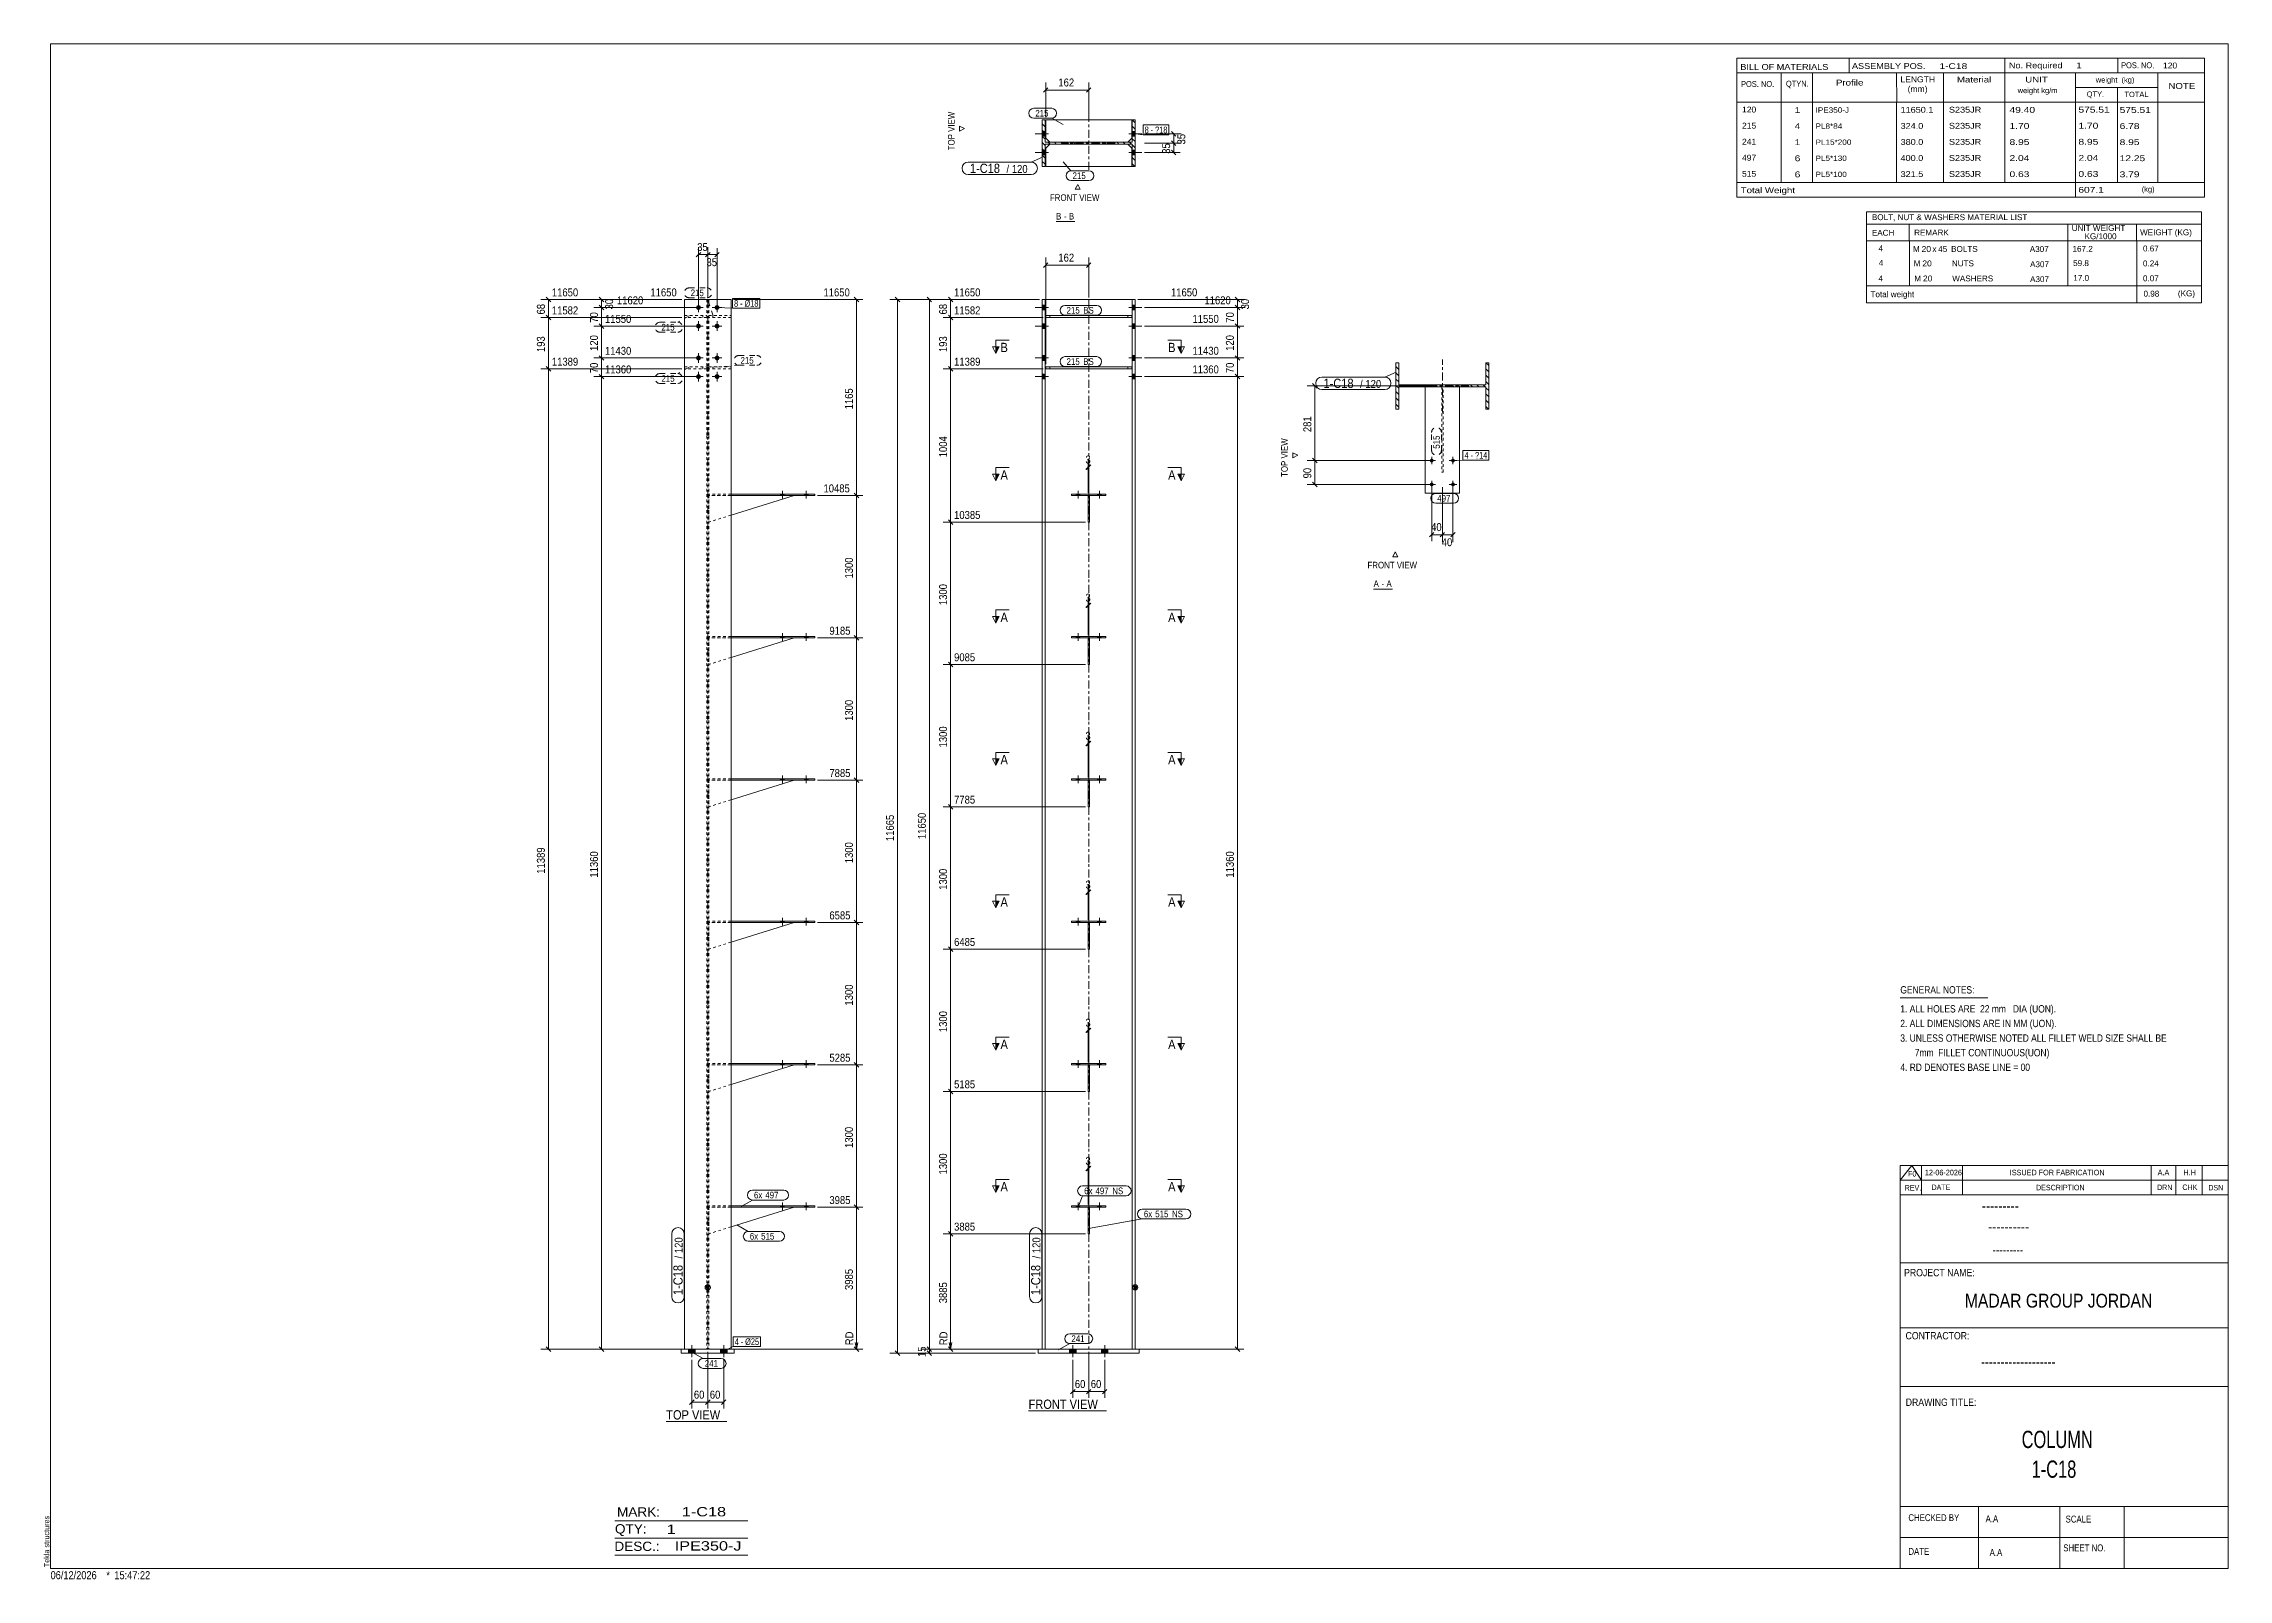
# Model space of a CAD drawing. Header units: millimetres. Extents: x 2 to 825, y 1 to 579.
import ezdxf

# ---------------------------------------------------------------- set-up
doc = ezdxf.new("R2010")
doc.units = ezdxf.units.MM
for name, pattern in [('XKITLINE00', [0]), ('XKITLINE01', [4, 1, -1, 1, -1]), ('XKITLINE02', [4, 2, -2]), ('XKITLINE03', [6, 3, -1, 1, -1])]:
    doc.linetypes.add(name, pattern=pattern)
for name, color, linetype, lineweight in [('Bolt', 3, 'Continuous', 0), ('BoltMark', 7, 'Continuous', 0), ('Dimensions', 7, 'Continuous', 0), ('DrawingSheet', 5, 'Continuous', 0), ('OtherObjectType', 7, 'Continuous', 0), ('Part', 2, 'Continuous', 0), ('PartMark', 7, 'Continuous', 0), ('Section', 6, 'Continuous', 0)]:
    doc.layers.add(name, color=color, linetype=linetype, lineweight=lineweight)
doc.styles.add('@ARIAL_UNICODE_MS_BOLD', font='ARIAL.TTF')
doc.styles.add('ARIAL', font='ARIAL.TTF')
doc.styles.add('ARIAL_NARROW', font='ARIALN.TTF')
doc.styles.add('COMIC_SANS_MS_BOLD', font='COMICBD.TTF')
doc.styles.add('SWIS721_EX_BT', font='ARIAL.TTF')
doc.styles.add('SWISSE', font='ARIAL.TTF')

# ---------------------------------------------------------------- blocks, each defined once
blk = doc.blocks.new('*A1')
at = {"layer": 'Part', "color": 7, "linetype": 'XKITLINE00', "lineweight": 0}
for p, q in [((512.65, 456.37), (511.55, 457.47)), ((512.65, 454.02), (511.55, 455.12)), ((512.65, 451.66), (511.55, 452.76)), ((512.65, 458.73), (512.45, 458.93)), ((546.55, 457.83), (545.45, 458.93)), ((545.45, 458.93), (545.45, 458.93)), ((546.55, 455.47), (545.45, 456.57)), ((546.55, 453.12), (545.45, 454.22)), ((512.65, 449.3), (511.55, 450.4)), ((512.65, 446.94), (511.55, 448.04)), ((512.65, 444.59), (511.55, 445.69)), ((514.48, 449.83), (513.78, 450.53)), ((516.83, 449.83), (516.13, 450.53)), ((519.19, 449.83), (518.49, 450.53)), ((521.55, 449.83), (520.85, 450.53)), ((523.9, 449.83), (523.2, 450.53)), ((526.26, 449.83), (525.56, 450.53)), ((528.62, 449.83), (527.92, 450.53)), ((530.98, 449.83), (530.28, 450.53)), ((533.33, 449.83), (532.63, 450.53)), ((535.69, 449.83), (534.99, 450.53)), ((538.05, 449.83), (537.35, 450.53)), ((540.41, 449.83), (539.71, 450.53)), ((542.76, 449.83), (542.06, 450.53)), ((545.12, 449.83), (544.42, 450.53)), ((546.55, 450.76), (545.45, 451.86)), ((546.55, 448.4), (545.45, 449.5)), ((546.55, 446.05), (545.45, 447.15)), ((546.55, 443.69), (545.45, 444.79)), ((512.65, 442.23), (511.55, 443.33)), ((546.45, 441.43), (545.45, 442.43))]:
    blk.add_line(p, q, dxfattribs=at)
blk = doc.blocks.new('*A2')
at = {"layer": 'Part', "color": 7, "linetype": 'XKITLINE00', "lineweight": 0}
for p, q in [((379.5, 547.74), (378.4, 548.84)), ((379.5, 545.38), (378.4, 546.48)), ((379.5, 543.03), (378.4, 544.13)), ((379.5, 550.1), (379.3, 550.3)), ((413.4, 549.2), (412.3, 550.3)), ((412.3, 550.3), (412.3, 550.3)), ((413.4, 546.84), (412.3, 547.94)), ((413.4, 544.49), (412.3, 545.59)), ((413.4, 542.13), (412.3, 543.23)), ((379.5, 540.67), (378.4, 541.77)), ((379.5, 538.31), (378.4, 539.41)), ((379.5, 535.95), (378.4, 537.05)), ((379.5, 533.6), (378.4, 534.7)), ((381.33, 541.2), (380.63, 541.9)), ((383.68, 541.2), (382.98, 541.9)), ((386.04, 541.2), (385.34, 541.9)), ((388.4, 541.2), (387.7, 541.9)), ((390.75, 541.2), (390.05, 541.9)), ((393.11, 541.2), (392.41, 541.9)), ((395.47, 541.2), (394.77, 541.9)), ((397.83, 541.2), (397.13, 541.9)), ((400.18, 541.2), (399.48, 541.9)), ((402.54, 541.2), (401.84, 541.9)), ((404.9, 541.2), (404.2, 541.9)), ((407.26, 541.2), (406.56, 541.9)), ((409.61, 541.2), (408.91, 541.9)), ((411.97, 541.2), (411.27, 541.9)), ((413.4, 539.77), (412.3, 540.87)), ((413.4, 537.41), (412.3, 538.51)), ((413.4, 535.06), (412.3, 536.16)), ((413.3, 532.8), (412.3, 533.8))]:
    blk.add_line(p, q, dxfattribs=at)
blk = doc.blocks.new('*A3')
at = {"layer": 'Bolt'}
for points in [[(413.4, 478.81), (412.3, 478.81), (412.3, 480.61), (413.4, 480.61)], [(413.4, 478.81), (412.3, 478.81), (412.3, 480.61), (413.4, 480.61)], [(413.4, 471.81), (412.3, 471.81), (412.3, 473.61), (413.4, 473.61)], [(413.4, 471.81), (412.3, 471.81), (412.3, 473.61), (413.4, 473.61)], [(413.4, 459.81), (412.3, 459.81), (412.3, 461.61), (413.4, 461.61)], [(413.4, 459.81), (412.3, 459.81), (412.3, 461.61), (413.4, 461.61)], [(413.4, 452.81), (412.3, 452.81), (412.3, 454.61), (413.4, 454.61)], [(413.4, 452.81), (412.3, 452.81), (412.3, 454.61), (413.4, 454.61)]]:
    blk.add_hatch(color=3, dxfattribs=at).paths.add_polyline_path(points, flags=17)
at = {"layer": 'Bolt', "color": 3, "linetype": 'XKITLINE00', "lineweight": 0}
for p, q in [((410.95, 479.71), (415.95, 479.71)), ((410.95, 479.71), (415.95, 479.71)), ((412.3, 480.61), (413.4, 480.61)), ((412.3, 480.61), (413.4, 480.61)), ((412.3, 478.81), (413.4, 478.81)), ((412.3, 478.81), (413.4, 478.81)), ((410.95, 472.71), (415.95, 472.71)), ((410.95, 472.71), (415.95, 472.71)), ((412.3, 473.61), (413.4, 473.61)), ((412.3, 473.61), (413.4, 473.61)), ((412.3, 471.81), (413.4, 471.81)), ((412.3, 471.81), (413.4, 471.81)), ((410.95, 460.71), (415.95, 460.71)), ((410.95, 460.71), (415.95, 460.71)), ((412.3, 461.61), (413.4, 461.61)), ((412.3, 461.61), (413.4, 461.61)), ((410.95, 453.71), (415.95, 453.71)), ((410.95, 453.71), (415.95, 453.71)), ((412.3, 459.81), (413.4, 459.81)), ((412.3, 459.81), (413.4, 459.81)), ((412.3, 454.61), (413.4, 454.61)), ((412.3, 454.61), (413.4, 454.61)), ((412.3, 452.81), (413.4, 452.81)), ((412.3, 452.81), (413.4, 452.81))]:
    blk.add_line(p, q, dxfattribs=at)
blk = doc.blocks.new('*A4')
at = {"layer": 'Bolt'}
for points in [[(379.5, 478.79), (378.4, 478.79), (378.4, 480.59), (379.5, 480.59)], [(379.5, 478.79), (378.4, 478.79), (378.4, 480.59), (379.5, 480.59)], [(379.5, 471.79), (378.4, 471.79), (378.4, 473.59), (379.5, 473.59)], [(379.5, 471.79), (378.4, 471.79), (378.4, 473.59), (379.5, 473.59)], [(379.5, 459.79), (378.4, 459.79), (378.4, 461.59), (379.5, 461.59)], [(379.5, 459.79), (378.4, 459.79), (378.4, 461.59), (379.5, 461.59)], [(379.5, 452.79), (378.4, 452.79), (378.4, 454.59), (379.5, 454.59)], [(379.5, 452.79), (378.4, 452.79), (378.4, 454.59), (379.5, 454.59)]]:
    blk.add_hatch(color=3, dxfattribs=at).paths.add_polyline_path(points, flags=17)
at = {"layer": 'Bolt', "color": 3, "linetype": 'XKITLINE00', "lineweight": 0}
for p, q in [((380.75, 479.69), (375.75, 479.69)), ((380.75, 479.69), (375.75, 479.69)), ((379.5, 480.59), (378.4, 480.59)), ((379.5, 480.59), (378.4, 480.59)), ((379.5, 478.79), (378.4, 478.79)), ((379.5, 478.79), (378.4, 478.79)), ((380.75, 472.69), (375.75, 472.69)), ((380.75, 472.69), (375.75, 472.69)), ((379.5, 473.59), (378.4, 473.59)), ((379.5, 473.59), (378.4, 473.59)), ((379.5, 471.79), (378.4, 471.79)), ((379.5, 471.79), (378.4, 471.79)), ((380.75, 460.69), (375.75, 460.69)), ((380.75, 460.69), (375.75, 460.69)), ((379.5, 461.59), (378.4, 461.59)), ((379.5, 461.59), (378.4, 461.59)), ((380.75, 453.69), (375.75, 453.69)), ((380.75, 453.69), (375.75, 453.69)), ((379.5, 459.79), (378.4, 459.79)), ((379.5, 459.79), (378.4, 459.79)), ((379.5, 454.59), (378.4, 454.59)), ((379.5, 454.59), (378.4, 454.59)), ((379.5, 452.79), (378.4, 452.79)), ((379.5, 452.79), (378.4, 452.79))]:
    blk.add_line(p, q, dxfattribs=at)
blk = doc.blocks.new('*A5')
at = {"layer": 'Bolt'}
for points in [[(392.6, 409.41), (392.6, 408.91), (391.2, 408.91), (391.2, 409.41)], [(392.6, 409.41), (392.6, 408.91), (391.2, 408.91), (391.2, 409.41)], [(400.6, 409.41), (400.6, 408.91), (399.2, 408.91), (399.2, 409.41)], [(400.6, 409.41), (400.6, 408.91), (399.2, 408.91), (399.2, 409.41)]]:
    blk.add_hatch(color=3, dxfattribs=at).paths.add_polyline_path(points, flags=17)
at = {"layer": 'Bolt', "color": 3, "linetype": 'XKITLINE00', "lineweight": 0}
for p, q in [((391.2, 408.91), (391.2, 409.41)), ((391.2, 408.91), (391.2, 409.41)), ((391.9, 407.75), (391.9, 410.75)), ((391.9, 407.75), (391.9, 410.75)), ((392.6, 408.91), (392.6, 409.41)), ((392.6, 408.91), (392.6, 409.41)), ((399.2, 408.91), (399.2, 409.41)), ((399.2, 408.91), (399.2, 409.41)), ((399.9, 407.75), (399.9, 410.75)), ((399.9, 407.75), (399.9, 410.75)), ((400.6, 408.91), (400.6, 409.41)), ((400.6, 408.91), (400.6, 409.41))]:
    blk.add_line(p, q, dxfattribs=at)
blk = doc.blocks.new('*A6')
at = {"layer": 'Bolt'}
for points in [[(392.6, 355.83), (392.6, 355.33), (391.2, 355.33), (391.2, 355.83)], [(392.6, 355.83), (392.6, 355.33), (391.2, 355.33), (391.2, 355.83)], [(400.6, 355.83), (400.6, 355.33), (399.2, 355.33), (399.2, 355.83)], [(400.6, 355.83), (400.6, 355.33), (399.2, 355.33), (399.2, 355.83)]]:
    blk.add_hatch(color=3, dxfattribs=at).paths.add_polyline_path(points, flags=17)
at = {"layer": 'Bolt', "color": 3, "linetype": 'XKITLINE00', "lineweight": 0}
for p, q in [((391.2, 355.33), (391.2, 355.83)), ((391.2, 355.33), (391.2, 355.83)), ((391.9, 354.17), (391.9, 357.17)), ((391.9, 354.17), (391.9, 357.17)), ((392.6, 355.33), (392.6, 355.83)), ((392.6, 355.33), (392.6, 355.83)), ((399.2, 355.33), (399.2, 355.83)), ((399.2, 355.33), (399.2, 355.83)), ((399.9, 354.17), (399.9, 357.17)), ((399.9, 354.17), (399.9, 357.17)), ((400.6, 355.33), (400.6, 355.83)), ((400.6, 355.33), (400.6, 355.83))]:
    blk.add_line(p, q, dxfattribs=at)
blk = doc.blocks.new('*A7')
at = {"layer": 'Bolt'}
for points in [[(392.6, 302.25), (392.6, 301.75), (391.2, 301.75), (391.2, 302.25)], [(392.6, 302.25), (392.6, 301.75), (391.2, 301.75), (391.2, 302.25)], [(400.6, 302.25), (400.6, 301.75), (399.2, 301.75), (399.2, 302.25)], [(400.6, 302.25), (400.6, 301.75), (399.2, 301.75), (399.2, 302.25)]]:
    blk.add_hatch(color=3, dxfattribs=at).paths.add_polyline_path(points, flags=17)
at = {"layer": 'Bolt', "color": 3, "linetype": 'XKITLINE00', "lineweight": 0}
for p, q in [((391.2, 301.75), (391.2, 302.25)), ((391.2, 301.75), (391.2, 302.25)), ((391.9, 300.59), (391.9, 303.59)), ((391.9, 300.59), (391.9, 303.59)), ((392.6, 301.75), (392.6, 302.25)), ((392.6, 301.75), (392.6, 302.25)), ((399.2, 301.75), (399.2, 302.25)), ((399.2, 301.75), (399.2, 302.25)), ((399.9, 300.59), (399.9, 303.59)), ((399.9, 300.59), (399.9, 303.59)), ((400.6, 301.75), (400.6, 302.25)), ((400.6, 301.75), (400.6, 302.25))]:
    blk.add_line(p, q, dxfattribs=at)
blk = doc.blocks.new('*A8')
at = {"layer": 'Bolt'}
for points in [[(392.6, 248.67), (392.6, 248.17), (391.2, 248.17), (391.2, 248.67)], [(392.6, 248.67), (392.6, 248.17), (391.2, 248.17), (391.2, 248.67)], [(400.6, 248.67), (400.6, 248.17), (399.2, 248.17), (399.2, 248.67)], [(400.6, 248.67), (400.6, 248.17), (399.2, 248.17), (399.2, 248.67)]]:
    blk.add_hatch(color=3, dxfattribs=at).paths.add_polyline_path(points, flags=17)
at = {"layer": 'Bolt', "color": 3, "linetype": 'XKITLINE00', "lineweight": 0}
for p, q in [((391.2, 248.17), (391.2, 248.67)), ((391.2, 248.17), (391.2, 248.67)), ((391.9, 247.01), (391.9, 250.01)), ((391.9, 247.01), (391.9, 250.01)), ((392.6, 248.17), (392.6, 248.67)), ((392.6, 248.17), (392.6, 248.67)), ((399.2, 248.17), (399.2, 248.67)), ((399.2, 248.17), (399.2, 248.67)), ((399.9, 247.01), (399.9, 250.01)), ((399.9, 247.01), (399.9, 250.01)), ((400.6, 248.17), (400.6, 248.67)), ((400.6, 248.17), (400.6, 248.67))]:
    blk.add_line(p, q, dxfattribs=at)
blk = doc.blocks.new('*A9')
at = {"layer": 'Bolt'}
for points in [[(392.6, 195.09), (392.6, 194.59), (391.2, 194.59), (391.2, 195.09)], [(392.6, 195.09), (392.6, 194.59), (391.2, 194.59), (391.2, 195.09)], [(400.6, 195.09), (400.6, 194.59), (399.2, 194.59), (399.2, 195.09)], [(400.6, 195.09), (400.6, 194.59), (399.2, 194.59), (399.2, 195.09)]]:
    blk.add_hatch(color=3, dxfattribs=at).paths.add_polyline_path(points, flags=17)
at = {"layer": 'Bolt', "color": 3, "linetype": 'XKITLINE00', "lineweight": 0}
for p, q in [((391.2, 194.59), (391.2, 195.09)), ((391.2, 194.59), (391.2, 195.09)), ((391.9, 193.43), (391.9, 196.43)), ((391.9, 193.43), (391.9, 196.43)), ((392.6, 194.59), (392.6, 195.09)), ((392.6, 194.59), (392.6, 195.09)), ((399.2, 194.59), (399.2, 195.09)), ((399.2, 194.59), (399.2, 195.09)), ((399.9, 193.43), (399.9, 196.43)), ((399.9, 193.43), (399.9, 196.43)), ((400.6, 194.59), (400.6, 195.09)), ((400.6, 194.59), (400.6, 195.09))]:
    blk.add_line(p, q, dxfattribs=at)
blk = doc.blocks.new('*A10')
at = {"layer": 'Bolt'}
for points in [[(392.6, 141.51), (392.6, 141.01), (391.2, 141.01), (391.2, 141.51)], [(392.6, 141.51), (392.6, 141.01), (391.2, 141.01), (391.2, 141.51)], [(400.6, 141.51), (400.6, 141.01), (399.2, 141.01), (399.2, 141.51)], [(400.6, 141.51), (400.6, 141.01), (399.2, 141.01), (399.2, 141.51)]]:
    blk.add_hatch(color=3, dxfattribs=at).paths.add_polyline_path(points, flags=17)
at = {"layer": 'Bolt', "color": 3, "linetype": 'XKITLINE00', "lineweight": 0}
for p, q in [((391.2, 141.01), (391.2, 141.51)), ((391.2, 141.01), (391.2, 141.51)), ((391.9, 139.85), (391.9, 142.85)), ((391.9, 139.85), (391.9, 142.85)), ((392.6, 141.01), (392.6, 141.51)), ((392.6, 141.01), (392.6, 141.51)), ((399.2, 141.01), (399.2, 141.51)), ((399.2, 141.01), (399.2, 141.51)), ((399.9, 139.85), (399.9, 142.85)), ((399.9, 139.85), (399.9, 142.85)), ((400.6, 141.01), (400.6, 141.51)), ((400.6, 141.01), (400.6, 141.51))]:
    blk.add_line(p, q, dxfattribs=at)
blk = doc.blocks.new('*A11')
at = {"layer": 'Bolt'}
for points in [[(391.15, 87.6134), (391.15, 86.1134), (388.65, 86.1134), (388.65, 87.6134)], [(391.15, 87.6134), (391.15, 86.1134), (388.65, 86.1134), (388.65, 87.6134)], [(403.15, 87.6134), (403.15, 86.1134), (400.65, 86.1134), (400.65, 87.6134)], [(403.15, 87.6134), (403.15, 86.1134), (400.65, 86.1134), (400.65, 87.6134)]]:
    blk.add_hatch(color=3, dxfattribs=at).paths.add_polyline_path(points, flags=17)
at = {"layer": 'Bolt', "color": 3, "linetype": 'XKITLINE00', "lineweight": 0}
for p, q in [((388.65, 87.6134), (388.65, 86.1134)), ((388.65, 87.6134), (388.65, 86.1134)), ((389.9, 89.1134), (389.9, 84.6134)), ((389.9, 89.1134), (389.9, 84.6134)), ((391.15, 87.6134), (391.15, 86.1134)), ((391.15, 87.6134), (391.15, 86.1134)), ((400.65, 87.6134), (400.65, 86.1134)), ((400.65, 87.6134), (400.65, 86.1134)), ((401.9, 89.1134), (401.9, 84.6134)), ((401.9, 89.1134), (401.9, 84.6134)), ((403.15, 87.6134), (403.15, 86.1134)), ((403.15, 87.6134), (403.15, 86.1134))]:
    blk.add_line(p, q, dxfattribs=at)
blk = doc.blocks.new('*A12')
at = {"layer": 'Part'}
blk.add_hatch(color=2, dxfattribs=at).paths.add_polyline_path([(412.6, 111.32), (414.2, 111.32), (413.4, 109.92)], flags=17)
at = {"layer": 'Part', "color": 7, "linetype": 'XKITLINE03', "lineweight": 0}
for p, q in [((395.9, 431.49), (395.9, 492.69)), ((395.9, 377.91), (395.9, 431.39)), ((395.9, 324.33), (395.9, 377.81)), ((395.9, 270.75), (395.9, 324.23)), ((395.9, 217.17), (395.9, 270.65)), ((395.9, 163.59), (395.9, 217.07)), ((395.9, 110.01), (395.9, 163.49)), ((395.9, 77.61), (395.9, 109.91))]:
    blk.add_line(p, q, dxfattribs=at)
at = {"layer": 'Part', "color": 2, "linetype": 'XKITLINE00', "lineweight": 0}
for p, q in [((378.4, 431.49), (378.4, 482.69)), ((378.4, 482.69), (413.4, 482.69)), ((379.5, 482.69), (379.5, 431.49)), ((412.3, 482.69), (412.3, 431.49)), ((413.4, 482.69), (413.4, 431.49)), ((378.4, 377.91), (378.4, 431.39)), ((379.5, 431.39), (379.5, 377.91)), ((412.3, 431.39), (412.3, 377.91)), ((413.4, 431.39), (413.4, 377.91)), ((378.4, 324.33), (378.4, 377.81)), ((379.5, 377.81), (379.5, 324.33)), ((412.3, 377.81), (412.3, 324.33)), ((413.4, 377.81), (413.4, 324.33)), ((378.4, 270.75), (378.4, 324.23)), ((379.5, 324.23), (379.5, 270.75)), ((412.3, 324.23), (412.3, 270.75)), ((413.4, 324.23), (413.4, 270.75)), ((378.4, 217.17), (378.4, 270.65)), ((379.5, 270.65), (379.5, 217.17)), ((412.3, 270.65), (412.3, 217.17)), ((413.4, 270.65), (413.4, 217.17)), ((378.4, 163.59), (378.4, 217.07)), ((379.5, 217.07), (379.5, 163.59)), ((412.3, 217.07), (412.3, 163.59)), ((413.4, 217.07), (413.4, 163.59)), ((378.4, 110.01), (378.4, 163.49)), ((379.5, 163.49), (379.5, 110.01)), ((412.3, 163.49), (412.3, 110.01)), ((413.4, 163.49), (413.4, 110.01)), ((378.4, 87.61), (378.4, 109.91)), ((379.5, 109.91), (379.5, 87.61)), ((412.3, 109.91), (412.3, 87.61)), ((413.4, 109.92), (412.6, 111.32)), ((412.6, 111.32), (414.2, 111.32)), ((414.2, 111.32), (413.4, 109.92)), ((413.4, 109.91), (413.4, 87.61))]:
    blk.add_line(p, q, dxfattribs=at)
at = {"layer": 'Part', "color": 7, "linetype": 'XKITLINE01', "lineweight": 0}
blk.add_line((413.4, 87.61), (378.4, 87.61), dxfattribs=at)
at = {"layer": 'Part', "color": 2, "linetype": 'XKITLINE00', "lineweight": 0}
blk.add_circle((413.4, 110.82), 1, dxfattribs=at)
blk = doc.blocks.new('*A13')
at = {"layer": 'Part', "color": 2, "linetype": 'XKITLINE00', "lineweight": 0}
for p, q in [((395.65, 398.91), (395.65, 408.91)), ((396.15, 398.91), (396.15, 408.91)), ((395.65, 398.91), (396.15, 398.91))]:
    blk.add_line(p, q, dxfattribs=at)
at = {"layer": 'Part', "color": 7, "linetype": 'XKITLINE01', "lineweight": 0}
for p, q in [((395.65, 408.91), (396.15, 408.91)), ((396.15, 408.91), (395.65, 408.91))]:
    blk.add_line(p, q, dxfattribs=at)
blk = doc.blocks.new('*A14')
at = {"layer": 'Part', "color": 2, "linetype": 'XKITLINE00', "lineweight": 0}
for p, q in [((389.4, 409.41), (402.4, 409.41)), ((389.4, 409.41), (389.4, 408.91)), ((389.4, 408.91), (402.4, 408.91)), ((402.4, 409.41), (402.4, 408.91))]:
    blk.add_line(p, q, dxfattribs=at)
blk = doc.blocks.new('*A15')
at = {"layer": 'Part', "color": 2, "linetype": 'XKITLINE00', "lineweight": 0}
for p, q in [((395.65, 345.33), (395.65, 355.33)), ((396.15, 345.33), (396.15, 355.33)), ((395.65, 345.33), (396.15, 345.33))]:
    blk.add_line(p, q, dxfattribs=at)
at = {"layer": 'Part', "color": 7, "linetype": 'XKITLINE01', "lineweight": 0}
for p, q in [((395.65, 355.33), (396.15, 355.33)), ((396.15, 355.33), (395.65, 355.33))]:
    blk.add_line(p, q, dxfattribs=at)
blk = doc.blocks.new('*A16')
at = {"layer": 'Part', "color": 2, "linetype": 'XKITLINE00', "lineweight": 0}
for p, q in [((389.4, 355.83), (402.4, 355.83)), ((389.4, 355.83), (389.4, 355.33)), ((389.4, 355.33), (402.4, 355.33)), ((402.4, 355.83), (402.4, 355.33))]:
    blk.add_line(p, q, dxfattribs=at)
blk = doc.blocks.new('*A17')
at = {"layer": 'Part', "color": 2, "linetype": 'XKITLINE00', "lineweight": 0}
for p, q in [((395.65, 291.75), (395.65, 301.75)), ((396.15, 291.75), (396.15, 301.75)), ((395.65, 291.75), (396.15, 291.75))]:
    blk.add_line(p, q, dxfattribs=at)
at = {"layer": 'Part', "color": 7, "linetype": 'XKITLINE01', "lineweight": 0}
for p, q in [((395.65, 301.75), (396.15, 301.75)), ((396.15, 301.75), (395.65, 301.75))]:
    blk.add_line(p, q, dxfattribs=at)
blk = doc.blocks.new('*A18')
at = {"layer": 'Part', "color": 2, "linetype": 'XKITLINE00', "lineweight": 0}
for p, q in [((389.4, 302.25), (402.4, 302.25)), ((389.4, 302.25), (389.4, 301.75)), ((389.4, 301.75), (402.4, 301.75)), ((402.4, 302.25), (402.4, 301.75))]:
    blk.add_line(p, q, dxfattribs=at)
blk = doc.blocks.new('*A19')
at = {"layer": 'Part', "color": 2, "linetype": 'XKITLINE00', "lineweight": 0}
for p, q in [((395.65, 238.17), (395.65, 248.17)), ((396.15, 238.17), (396.15, 248.17)), ((395.65, 238.17), (396.15, 238.17))]:
    blk.add_line(p, q, dxfattribs=at)
at = {"layer": 'Part', "color": 7, "linetype": 'XKITLINE01', "lineweight": 0}
for p, q in [((395.65, 248.17), (396.15, 248.17)), ((396.15, 248.17), (395.65, 248.17))]:
    blk.add_line(p, q, dxfattribs=at)
blk = doc.blocks.new('*A20')
at = {"layer": 'Part', "color": 2, "linetype": 'XKITLINE00', "lineweight": 0}
for p, q in [((389.4, 248.67), (402.4, 248.67)), ((389.4, 248.67), (389.4, 248.17)), ((389.4, 248.17), (402.4, 248.17)), ((402.4, 248.67), (402.4, 248.17))]:
    blk.add_line(p, q, dxfattribs=at)
blk = doc.blocks.new('*A21')
at = {"layer": 'Part', "color": 2, "linetype": 'XKITLINE00', "lineweight": 0}
for p, q in [((389.4, 195.09), (402.4, 195.09)), ((389.4, 195.09), (389.4, 194.59)), ((389.4, 194.59), (402.4, 194.59)), ((402.4, 195.09), (402.4, 194.59))]:
    blk.add_line(p, q, dxfattribs=at)
blk = doc.blocks.new('*A22')
at = {"layer": 'Part', "color": 2, "linetype": 'XKITLINE00', "lineweight": 0}
for p, q in [((395.65, 184.59), (395.65, 194.59)), ((396.15, 184.59), (396.15, 194.59)), ((395.65, 184.59), (396.15, 184.59))]:
    blk.add_line(p, q, dxfattribs=at)
at = {"layer": 'Part', "color": 7, "linetype": 'XKITLINE01', "lineweight": 0}
for p, q in [((395.65, 194.59), (396.15, 194.59)), ((396.15, 194.59), (395.65, 194.59))]:
    blk.add_line(p, q, dxfattribs=at)
blk = doc.blocks.new('*A23')
at = {"layer": 'Part', "color": 2, "linetype": 'XKITLINE00', "lineweight": 0}
for p, q in [((395.65, 131.01), (395.65, 141.01)), ((396.15, 131.01), (396.15, 141.01)), ((395.65, 131.01), (396.15, 131.01))]:
    blk.add_line(p, q, dxfattribs=at)
at = {"layer": 'Part', "color": 7, "linetype": 'XKITLINE01', "lineweight": 0}
for p, q in [((395.65, 141.01), (396.15, 141.01)), ((396.15, 141.01), (395.65, 141.01))]:
    blk.add_line(p, q, dxfattribs=at)
blk = doc.blocks.new('*A24')
at = {"layer": 'Part', "color": 2, "linetype": 'XKITLINE00', "lineweight": 0}
for p, q in [((389.4, 141.51), (402.4, 141.51)), ((389.4, 141.51), (389.4, 141.01)), ((389.4, 141.01), (402.4, 141.01)), ((402.4, 141.51), (402.4, 141.01))]:
    blk.add_line(p, q, dxfattribs=at)
blk = doc.blocks.new('*A25')
at = {"layer": 'Part', "color": 7, "linetype": 'XKITLINE01', "lineweight": 0}
for p, q in [((412.1, 476.71), (379.7, 476.71)), ((379.7, 475.91), (379.7, 476.71)), ((379.7, 475.91), (412.1, 475.91)), ((381.2, 475.91), (381.2, 476.71)), ((410.6, 475.91), (410.6, 476.71)), ((412.1, 475.91), (412.1, 476.71))]:
    blk.add_line(p, q, dxfattribs=at)
blk = doc.blocks.new('*A26')
at = {"layer": 'Part', "color": 7, "linetype": 'XKITLINE01', "lineweight": 0}
for p, q in [((412.1, 457.4), (379.7, 457.4)), ((379.7, 456.6), (379.7, 457.4)), ((379.7, 456.6), (412.1, 456.6)), ((381.2, 456.6), (381.2, 457.4)), ((410.6, 456.6), (410.6, 457.4)), ((412.1, 456.6), (412.1, 457.4))]:
    blk.add_line(p, q, dxfattribs=at)
blk = doc.blocks.new('*A27')
at = {"layer": 'Part', "color": 2, "linetype": 'XKITLINE00', "lineweight": 0}
for p, q in [((379.7, 475.91), (379.7, 476.71)), ((379.7, 476.71), (412.1, 476.71)), ((412.1, 475.91), (379.7, 475.91)), ((412.1, 476.71), (412.1, 475.91))]:
    blk.add_line(p, q, dxfattribs=at)
at = {"layer": 'Part', "color": 7, "linetype": 'XKITLINE01', "lineweight": 0}
for p, q in [((381.2, 475.91), (381.2, 476.71)), ((410.6, 475.91), (410.6, 476.71))]:
    blk.add_line(p, q, dxfattribs=at)
blk = doc.blocks.new('*A28')
at = {"layer": 'Part', "color": 2, "linetype": 'XKITLINE00', "lineweight": 0}
for p, q in [((379.7, 456.6), (379.7, 457.4)), ((379.7, 457.4), (412.1, 457.4)), ((412.1, 456.6), (379.7, 456.6)), ((412.1, 457.4), (412.1, 456.6))]:
    blk.add_line(p, q, dxfattribs=at)
at = {"layer": 'Part', "color": 7, "linetype": 'XKITLINE01', "lineweight": 0}
for p, q in [((381.2, 456.6), (381.2, 457.4)), ((410.6, 456.6), (410.6, 457.4))]:
    blk.add_line(p, q, dxfattribs=at)
blk = doc.blocks.new('*A29')
at = {"layer": 'Part', "color": 2, "linetype": 'XKITLINE00', "lineweight": 0}
for p, q in [((414.9, 87.6134), (376.9, 87.6134)), ((376.9, 87.6134), (376.9, 86.1134)), ((414.9, 86.1134), (376.9, 86.1134)), ((414.9, 87.6134), (414.9, 86.1134))]:
    blk.add_line(p, q, dxfattribs=at)
blk = doc.blocks.new('*A30')
at = {"layer": 'Bolt', "color": 3, "linetype": 'XKITLINE00', "lineweight": 0}
for p, q in [((247.15, 479.71), (248.35, 479.71)), ((248.95, 481.51), (248.95, 480.32)), ((248.95, 477.91), (248.95, 479.11)), ((250.75, 479.71), (249.55, 479.71)), ((254.15, 479.71), (255.35, 479.71)), ((255.95, 481.51), (255.95, 480.32)), ((255.95, 477.91), (255.95, 479.11)), ((257.75, 479.71), (256.55, 479.71)), ((247.15, 472.71), (248.35, 472.71)), ((248.95, 474.51), (248.95, 473.32)), ((248.95, 470.91), (248.95, 472.11)), ((250.75, 472.71), (249.55, 472.71)), ((254.15, 472.71), (255.35, 472.71)), ((255.95, 474.51), (255.95, 473.32)), ((255.95, 470.91), (255.95, 472.11)), ((257.75, 472.71), (256.55, 472.71)), ((247.15, 460.71), (248.35, 460.71)), ((248.95, 462.51), (248.95, 461.32)), ((250.75, 460.71), (249.55, 460.71)), ((254.15, 460.71), (255.35, 460.71)), ((255.95, 462.51), (255.95, 461.32)), ((257.75, 460.71), (256.55, 460.71)), ((247.15, 453.71), (248.35, 453.71)), ((248.95, 458.91), (248.95, 460.11)), ((248.95, 455.51), (248.95, 454.32)), ((248.95, 451.91), (248.95, 453.11)), ((250.75, 453.71), (249.55, 453.71)), ((254.15, 453.71), (255.35, 453.71)), ((255.95, 458.91), (255.95, 460.11)), ((255.95, 455.51), (255.95, 454.32)), ((255.95, 451.91), (255.95, 453.11)), ((257.75, 453.71), (256.55, 453.71))]:
    blk.add_line(p, q, dxfattribs=at)
blk = doc.blocks.new('*A31')
at = {"layer": 'Bolt'}
for points in [[(248.05, 479.74), (248.05, 479.78), (248.06, 479.83), (248.07, 479.87), (248.08, 479.91), (248.09, 479.95), (248.1, 480), (248.12, 480.04), (248.14, 480.08), (248.16, 480.12), (248.18, 480.16), (248.2, 480.19), (248.23, 480.23), (248.25, 480.26), (248.28, 480.3), (248.31, 480.33), (248.35, 480.36), (248.38, 480.39), (248.41, 480.42), (248.45, 480.44), (248.49, 480.47), (248.53, 480.49), (248.57, 480.51), (248.61, 480.52), (248.65, 480.54), (248.69, 480.55), (248.73, 480.57), (248.77, 480.58), (248.82, 480.58), (248.86, 480.59), (248.91, 480.59), (248.95, 480.59), (248.99, 480.59), (249.04, 480.59), (249.08, 480.58), (249.13, 480.58), (249.17, 480.57), (249.21, 480.55), (249.25, 480.54), (249.29, 480.52), (249.33, 480.51), (249.37, 480.49), (249.41, 480.47), (249.45, 480.44), (249.49, 480.42), (249.52, 480.39), (249.55, 480.36), (249.59, 480.33), (249.62, 480.3), (249.65, 480.26), (249.67, 480.23), (249.7, 480.19), (249.72, 480.16), (249.74, 480.12), (249.76, 480.08), (249.78, 480.04), (249.8, 480), (249.81, 479.95), (249.82, 479.91), (249.83, 479.87), (249.84, 479.83), (249.85, 479.78), (249.85, 479.74), (249.85, 479.69), (249.85, 479.65), (249.85, 479.61), (249.84, 479.56), (249.83, 479.52), (249.82, 479.47), (249.81, 479.43), (249.8, 479.39), (249.78, 479.35), (249.76, 479.31), (249.74, 479.27), (249.72, 479.23), (249.7, 479.19), (249.67, 479.16), (249.65, 479.12), (249.62, 479.09), (249.59, 479.06), (249.55, 479.03), (249.52, 479), (249.49, 478.97), (249.45, 478.95), (249.41, 478.92), (249.37, 478.9), (249.33, 478.88), (249.29, 478.86), (249.25, 478.85), (249.21, 478.83), (249.17, 478.82), (249.13, 478.81), (249.08, 478.8), (249.04, 478.8), (248.99, 478.79), (248.95, 478.79), (248.91, 478.79), (248.86, 478.8), (248.82, 478.8), (248.77, 478.81), (248.73, 478.82), (248.69, 478.83), (248.65, 478.85), (248.61, 478.86), (248.57, 478.88), (248.53, 478.9), (248.49, 478.92), (248.45, 478.95), (248.41, 478.97), (248.38, 479), (248.35, 479.03), (248.31, 479.06), (248.28, 479.09), (248.25, 479.12), (248.23, 479.16), (248.2, 479.19), (248.18, 479.23), (248.16, 479.27), (248.14, 479.31), (248.12, 479.35), (248.1, 479.39), (248.09, 479.43), (248.08, 479.47), (248.07, 479.52), (248.06, 479.56), (248.05, 479.61), (248.05, 479.65), (248.05, 479.69)], [(255.05, 479.74), (255.05, 479.78), (255.06, 479.83), (255.07, 479.87), (255.08, 479.91), (255.09, 479.95), (255.1, 480), (255.12, 480.04), (255.14, 480.08), (255.16, 480.12), (255.18, 480.16), (255.2, 480.19), (255.23, 480.23), (255.25, 480.26), (255.28, 480.3), (255.31, 480.33), (255.35, 480.36), (255.38, 480.39), (255.41, 480.42), (255.45, 480.44), (255.49, 480.47), (255.53, 480.49), (255.57, 480.51), (255.61, 480.52), (255.65, 480.54), (255.69, 480.55), (255.73, 480.57), (255.77, 480.58), (255.82, 480.58), (255.86, 480.59), (255.91, 480.59), (255.95, 480.59), (255.99, 480.59), (256.04, 480.59), (256.08, 480.58), (256.13, 480.58), (256.17, 480.57), (256.21, 480.55), (256.25, 480.54), (256.29, 480.52), (256.33, 480.51), (256.37, 480.49), (256.41, 480.47), (256.45, 480.44), (256.49, 480.42), (256.52, 480.39), (256.55, 480.36), (256.59, 480.33), (256.62, 480.3), (256.65, 480.26), (256.67, 480.23), (256.7, 480.19), (256.72, 480.16), (256.74, 480.12), (256.76, 480.08), (256.78, 480.04), (256.8, 480), (256.81, 479.95), (256.82, 479.91), (256.83, 479.87), (256.84, 479.83), (256.85, 479.78), (256.85, 479.74), (256.85, 479.69), (256.85, 479.65), (256.85, 479.61), (256.84, 479.56), (256.83, 479.52), (256.82, 479.47), (256.81, 479.43), (256.8, 479.39), (256.78, 479.35), (256.76, 479.31), (256.74, 479.27), (256.72, 479.23), (256.7, 479.19), (256.67, 479.16), (256.65, 479.12), (256.62, 479.09), (256.59, 479.06), (256.55, 479.03), (256.52, 479), (256.49, 478.97), (256.45, 478.95), (256.41, 478.92), (256.37, 478.9), (256.33, 478.88), (256.29, 478.86), (256.25, 478.85), (256.21, 478.83), (256.17, 478.82), (256.13, 478.81), (256.08, 478.8), (256.04, 478.8), (255.99, 478.79), (255.95, 478.79), (255.91, 478.79), (255.86, 478.8), (255.82, 478.8), (255.77, 478.81), (255.73, 478.82), (255.69, 478.83), (255.65, 478.85), (255.61, 478.86), (255.57, 478.88), (255.53, 478.9), (255.49, 478.92), (255.45, 478.95), (255.41, 478.97), (255.38, 479), (255.35, 479.03), (255.31, 479.06), (255.28, 479.09), (255.25, 479.12), (255.23, 479.16), (255.2, 479.19), (255.18, 479.23), (255.16, 479.27), (255.14, 479.31), (255.12, 479.35), (255.1, 479.39), (255.09, 479.43), (255.08, 479.47), (255.07, 479.52), (255.06, 479.56), (255.05, 479.61), (255.05, 479.65), (255.05, 479.69)], [(248.05, 472.74), (248.05, 472.78), (248.06, 472.83), (248.07, 472.87), (248.08, 472.91), (248.09, 472.95), (248.1, 473), (248.12, 473.04), (248.14, 473.08), (248.16, 473.12), (248.18, 473.16), (248.2, 473.19), (248.23, 473.23), (248.25, 473.26), (248.28, 473.3), (248.31, 473.33), (248.35, 473.36), (248.38, 473.39), (248.41, 473.42), (248.45, 473.44), (248.49, 473.47), (248.53, 473.49), (248.57, 473.51), (248.61, 473.52), (248.65, 473.54), (248.69, 473.55), (248.73, 473.57), (248.77, 473.58), (248.82, 473.58), (248.86, 473.59), (248.91, 473.59), (248.95, 473.59), (248.99, 473.59), (249.04, 473.59), (249.08, 473.58), (249.13, 473.58), (249.17, 473.57), (249.21, 473.55), (249.25, 473.54), (249.29, 473.52), (249.33, 473.51), (249.37, 473.49), (249.41, 473.47), (249.45, 473.44), (249.49, 473.42), (249.52, 473.39), (249.55, 473.36), (249.59, 473.33), (249.62, 473.3), (249.65, 473.26), (249.67, 473.23), (249.7, 473.19), (249.72, 473.16), (249.74, 473.12), (249.76, 473.08), (249.78, 473.04), (249.8, 473), (249.81, 472.95), (249.82, 472.91), (249.83, 472.87), (249.84, 472.83), (249.85, 472.78), (249.85, 472.74), (249.85, 472.69), (249.85, 472.65), (249.85, 472.61), (249.84, 472.56), (249.83, 472.52), (249.82, 472.47), (249.81, 472.43), (249.8, 472.39), (249.78, 472.35), (249.76, 472.31), (249.74, 472.27), (249.72, 472.23), (249.7, 472.19), (249.67, 472.16), (249.65, 472.12), (249.62, 472.09), (249.59, 472.06), (249.55, 472.03), (249.52, 472), (249.49, 471.97), (249.45, 471.95), (249.41, 471.92), (249.37, 471.9), (249.33, 471.88), (249.29, 471.86), (249.25, 471.85), (249.21, 471.83), (249.17, 471.82), (249.13, 471.81), (249.08, 471.8), (249.04, 471.8), (248.99, 471.79), (248.95, 471.79), (248.91, 471.79), (248.86, 471.8), (248.82, 471.8), (248.77, 471.81), (248.73, 471.82), (248.69, 471.83), (248.65, 471.85), (248.61, 471.86), (248.57, 471.88), (248.53, 471.9), (248.49, 471.92), (248.45, 471.95), (248.41, 471.97), (248.38, 472), (248.35, 472.03), (248.31, 472.06), (248.28, 472.09), (248.25, 472.12), (248.23, 472.16), (248.2, 472.19), (248.18, 472.23), (248.16, 472.27), (248.14, 472.31), (248.12, 472.35), (248.1, 472.39), (248.09, 472.43), (248.08, 472.47), (248.07, 472.52), (248.06, 472.56), (248.05, 472.61), (248.05, 472.65), (248.05, 472.69)], [(255.05, 472.74), (255.05, 472.78), (255.06, 472.83), (255.07, 472.87), (255.08, 472.91), (255.09, 472.95), (255.1, 473), (255.12, 473.04), (255.14, 473.08), (255.16, 473.12), (255.18, 473.16), (255.2, 473.19), (255.23, 473.23), (255.25, 473.26), (255.28, 473.3), (255.31, 473.33), (255.35, 473.36), (255.38, 473.39), (255.41, 473.42), (255.45, 473.44), (255.49, 473.47), (255.53, 473.49), (255.57, 473.51), (255.61, 473.52), (255.65, 473.54), (255.69, 473.55), (255.73, 473.57), (255.77, 473.58), (255.82, 473.58), (255.86, 473.59), (255.91, 473.59), (255.95, 473.59), (255.99, 473.59), (256.04, 473.59), (256.08, 473.58), (256.13, 473.58), (256.17, 473.57), (256.21, 473.55), (256.25, 473.54), (256.29, 473.52), (256.33, 473.51), (256.37, 473.49), (256.41, 473.47), (256.45, 473.44), (256.49, 473.42), (256.52, 473.39), (256.55, 473.36), (256.59, 473.33), (256.62, 473.3), (256.65, 473.26), (256.67, 473.23), (256.7, 473.19), (256.72, 473.16), (256.74, 473.12), (256.76, 473.08), (256.78, 473.04), (256.8, 473), (256.81, 472.95), (256.82, 472.91), (256.83, 472.87), (256.84, 472.83), (256.85, 472.78), (256.85, 472.74), (256.85, 472.69), (256.85, 472.65), (256.85, 472.61), (256.84, 472.56), (256.83, 472.52), (256.82, 472.47), (256.81, 472.43), (256.8, 472.39), (256.78, 472.35), (256.76, 472.31), (256.74, 472.27), (256.72, 472.23), (256.7, 472.19), (256.67, 472.16), (256.65, 472.12), (256.62, 472.09), (256.59, 472.06), (256.55, 472.03), (256.52, 472), (256.49, 471.97), (256.45, 471.95), (256.41, 471.92), (256.37, 471.9), (256.33, 471.88), (256.29, 471.86), (256.25, 471.85), (256.21, 471.83), (256.17, 471.82), (256.13, 471.81), (256.08, 471.8), (256.04, 471.8), (255.99, 471.79), (255.95, 471.79), (255.91, 471.79), (255.86, 471.8), (255.82, 471.8), (255.77, 471.81), (255.73, 471.82), (255.69, 471.83), (255.65, 471.85), (255.61, 471.86), (255.57, 471.88), (255.53, 471.9), (255.49, 471.92), (255.45, 471.95), (255.41, 471.97), (255.38, 472), (255.35, 472.03), (255.31, 472.06), (255.28, 472.09), (255.25, 472.12), (255.23, 472.16), (255.2, 472.19), (255.18, 472.23), (255.16, 472.27), (255.14, 472.31), (255.12, 472.35), (255.1, 472.39), (255.09, 472.43), (255.08, 472.47), (255.07, 472.52), (255.06, 472.56), (255.05, 472.61), (255.05, 472.65), (255.05, 472.69)], [(248.05, 460.74), (248.05, 460.78), (248.06, 460.83), (248.07, 460.87), (248.08, 460.91), (248.09, 460.95), (248.1, 461), (248.12, 461.04), (248.14, 461.08), (248.16, 461.12), (248.18, 461.16), (248.2, 461.19), (248.23, 461.23), (248.25, 461.26), (248.28, 461.3), (248.31, 461.33), (248.35, 461.36), (248.38, 461.39), (248.41, 461.42), (248.45, 461.44), (248.49, 461.47), (248.53, 461.49), (248.57, 461.51), (248.61, 461.52), (248.65, 461.54), (248.69, 461.55), (248.73, 461.57), (248.77, 461.58), (248.82, 461.58), (248.86, 461.59), (248.91, 461.59), (248.95, 461.59), (248.99, 461.59), (249.04, 461.59), (249.08, 461.58), (249.13, 461.58), (249.17, 461.57), (249.21, 461.55), (249.25, 461.54), (249.29, 461.52), (249.33, 461.51), (249.37, 461.49), (249.41, 461.47), (249.45, 461.44), (249.49, 461.42), (249.52, 461.39), (249.55, 461.36), (249.59, 461.33), (249.62, 461.3), (249.65, 461.26), (249.67, 461.23), (249.7, 461.19), (249.72, 461.16), (249.74, 461.12), (249.76, 461.08), (249.78, 461.04), (249.8, 461), (249.81, 460.95), (249.82, 460.91), (249.83, 460.87), (249.84, 460.83), (249.85, 460.78), (249.85, 460.74), (249.85, 460.69), (249.85, 460.65), (249.85, 460.61), (249.84, 460.56), (249.83, 460.52), (249.82, 460.47), (249.81, 460.43), (249.8, 460.39), (249.78, 460.35), (249.76, 460.31), (249.74, 460.27), (249.72, 460.23), (249.7, 460.19), (249.67, 460.16), (249.65, 460.12), (249.62, 460.09), (249.59, 460.06), (249.55, 460.03), (249.52, 460), (249.49, 459.97), (249.45, 459.95), (249.41, 459.92), (249.37, 459.9), (249.33, 459.88), (249.29, 459.86), (249.25, 459.85), (249.21, 459.83), (249.17, 459.82), (249.13, 459.81), (249.08, 459.8), (249.04, 459.8), (248.99, 459.79), (248.95, 459.79), (248.91, 459.79), (248.86, 459.8), (248.82, 459.8), (248.77, 459.81), (248.73, 459.82), (248.69, 459.83), (248.65, 459.85), (248.61, 459.86), (248.57, 459.88), (248.53, 459.9), (248.49, 459.92), (248.45, 459.95), (248.41, 459.97), (248.38, 460), (248.35, 460.03), (248.31, 460.06), (248.28, 460.09), (248.25, 460.12), (248.23, 460.16), (248.2, 460.19), (248.18, 460.23), (248.16, 460.27), (248.14, 460.31), (248.12, 460.35), (248.1, 460.39), (248.09, 460.43), (248.08, 460.47), (248.07, 460.52), (248.06, 460.56), (248.05, 460.61), (248.05, 460.65), (248.05, 460.69)], [(255.05, 460.74), (255.05, 460.78), (255.06, 460.83), (255.07, 460.87), (255.08, 460.91), (255.09, 460.95), (255.1, 461), (255.12, 461.04), (255.14, 461.08), (255.16, 461.12), (255.18, 461.16), (255.2, 461.19), (255.23, 461.23), (255.25, 461.26), (255.28, 461.3), (255.31, 461.33), (255.35, 461.36), (255.38, 461.39), (255.41, 461.42), (255.45, 461.44), (255.49, 461.47), (255.53, 461.49), (255.57, 461.51), (255.61, 461.52), (255.65, 461.54), (255.69, 461.55), (255.73, 461.57), (255.77, 461.58), (255.82, 461.58), (255.86, 461.59), (255.91, 461.59), (255.95, 461.59), (255.99, 461.59), (256.04, 461.59), (256.08, 461.58), (256.13, 461.58), (256.17, 461.57), (256.21, 461.55), (256.25, 461.54), (256.29, 461.52), (256.33, 461.51), (256.37, 461.49), (256.41, 461.47), (256.45, 461.44), (256.49, 461.42), (256.52, 461.39), (256.55, 461.36), (256.59, 461.33), (256.62, 461.3), (256.65, 461.26), (256.67, 461.23), (256.7, 461.19), (256.72, 461.16), (256.74, 461.12), (256.76, 461.08), (256.78, 461.04), (256.8, 461), (256.81, 460.95), (256.82, 460.91), (256.83, 460.87), (256.84, 460.83), (256.85, 460.78), (256.85, 460.74), (256.85, 460.69), (256.85, 460.65), (256.85, 460.61), (256.84, 460.56), (256.83, 460.52), (256.82, 460.47), (256.81, 460.43), (256.8, 460.39), (256.78, 460.35), (256.76, 460.31), (256.74, 460.27), (256.72, 460.23), (256.7, 460.19), (256.67, 460.16), (256.65, 460.12), (256.62, 460.09), (256.59, 460.06), (256.55, 460.03), (256.52, 460), (256.49, 459.97), (256.45, 459.95), (256.41, 459.92), (256.37, 459.9), (256.33, 459.88), (256.29, 459.86), (256.25, 459.85), (256.21, 459.83), (256.17, 459.82), (256.13, 459.81), (256.08, 459.8), (256.04, 459.8), (255.99, 459.79), (255.95, 459.79), (255.91, 459.79), (255.86, 459.8), (255.82, 459.8), (255.77, 459.81), (255.73, 459.82), (255.69, 459.83), (255.65, 459.85), (255.61, 459.86), (255.57, 459.88), (255.53, 459.9), (255.49, 459.92), (255.45, 459.95), (255.41, 459.97), (255.38, 460), (255.35, 460.03), (255.31, 460.06), (255.28, 460.09), (255.25, 460.12), (255.23, 460.16), (255.2, 460.19), (255.18, 460.23), (255.16, 460.27), (255.14, 460.31), (255.12, 460.35), (255.1, 460.39), (255.09, 460.43), (255.08, 460.47), (255.07, 460.52), (255.06, 460.56), (255.05, 460.61), (255.05, 460.65), (255.05, 460.69)], [(248.05, 453.74), (248.05, 453.78), (248.06, 453.83), (248.07, 453.87), (248.08, 453.91), (248.09, 453.95), (248.1, 454), (248.12, 454.04), (248.14, 454.08), (248.16, 454.12), (248.18, 454.16), (248.2, 454.19), (248.23, 454.23), (248.25, 454.26), (248.28, 454.3), (248.31, 454.33), (248.35, 454.36), (248.38, 454.39), (248.41, 454.42), (248.45, 454.44), (248.49, 454.47), (248.53, 454.49), (248.57, 454.51), (248.61, 454.52), (248.65, 454.54), (248.69, 454.55), (248.73, 454.57), (248.77, 454.58), (248.82, 454.58), (248.86, 454.59), (248.91, 454.59), (248.95, 454.59), (248.99, 454.59), (249.04, 454.59), (249.08, 454.58), (249.13, 454.58), (249.17, 454.57), (249.21, 454.55), (249.25, 454.54), (249.29, 454.52), (249.33, 454.51), (249.37, 454.49), (249.41, 454.47), (249.45, 454.44), (249.49, 454.42), (249.52, 454.39), (249.55, 454.36), (249.59, 454.33), (249.62, 454.3), (249.65, 454.26), (249.67, 454.23), (249.7, 454.19), (249.72, 454.16), (249.74, 454.12), (249.76, 454.08), (249.78, 454.04), (249.8, 454), (249.81, 453.95), (249.82, 453.91), (249.83, 453.87), (249.84, 453.83), (249.85, 453.78), (249.85, 453.74), (249.85, 453.69), (249.85, 453.65), (249.85, 453.61), (249.84, 453.56), (249.83, 453.52), (249.82, 453.47), (249.81, 453.43), (249.8, 453.39), (249.78, 453.35), (249.76, 453.31), (249.74, 453.27), (249.72, 453.23), (249.7, 453.19), (249.67, 453.16), (249.65, 453.12), (249.62, 453.09), (249.59, 453.06), (249.55, 453.03), (249.52, 453), (249.49, 452.97), (249.45, 452.95), (249.41, 452.92), (249.37, 452.9), (249.33, 452.88), (249.29, 452.86), (249.25, 452.85), (249.21, 452.83), (249.17, 452.82), (249.13, 452.81), (249.08, 452.8), (249.04, 452.8), (248.99, 452.79), (248.95, 452.79), (248.91, 452.79), (248.86, 452.8), (248.82, 452.8), (248.77, 452.81), (248.73, 452.82), (248.69, 452.83), (248.65, 452.85), (248.61, 452.86), (248.57, 452.88), (248.53, 452.9), (248.49, 452.92), (248.45, 452.95), (248.41, 452.97), (248.38, 453), (248.35, 453.03), (248.31, 453.06), (248.28, 453.09), (248.25, 453.12), (248.23, 453.16), (248.2, 453.19), (248.18, 453.23), (248.16, 453.27), (248.14, 453.31), (248.12, 453.35), (248.1, 453.39), (248.09, 453.43), (248.08, 453.47), (248.07, 453.52), (248.06, 453.56), (248.05, 453.61), (248.05, 453.65), (248.05, 453.69)], [(255.05, 453.74), (255.05, 453.78), (255.06, 453.83), (255.07, 453.87), (255.08, 453.91), (255.09, 453.95), (255.1, 454), (255.12, 454.04), (255.14, 454.08), (255.16, 454.12), (255.18, 454.16), (255.2, 454.19), (255.23, 454.23), (255.25, 454.26), (255.28, 454.3), (255.31, 454.33), (255.35, 454.36), (255.38, 454.39), (255.41, 454.42), (255.45, 454.44), (255.49, 454.47), (255.53, 454.49), (255.57, 454.51), (255.61, 454.52), (255.65, 454.54), (255.69, 454.55), (255.73, 454.57), (255.77, 454.58), (255.82, 454.58), (255.86, 454.59), (255.91, 454.59), (255.95, 454.59), (255.99, 454.59), (256.04, 454.59), (256.08, 454.58), (256.13, 454.58), (256.17, 454.57), (256.21, 454.55), (256.25, 454.54), (256.29, 454.52), (256.33, 454.51), (256.37, 454.49), (256.41, 454.47), (256.45, 454.44), (256.49, 454.42), (256.52, 454.39), (256.55, 454.36), (256.59, 454.33), (256.62, 454.3), (256.65, 454.26), (256.67, 454.23), (256.7, 454.19), (256.72, 454.16), (256.74, 454.12), (256.76, 454.08), (256.78, 454.04), (256.8, 454), (256.81, 453.95), (256.82, 453.91), (256.83, 453.87), (256.84, 453.83), (256.85, 453.78), (256.85, 453.74), (256.85, 453.69), (256.85, 453.65), (256.85, 453.61), (256.84, 453.56), (256.83, 453.52), (256.82, 453.47), (256.81, 453.43), (256.8, 453.39), (256.78, 453.35), (256.76, 453.31), (256.74, 453.27), (256.72, 453.23), (256.7, 453.19), (256.67, 453.16), (256.65, 453.12), (256.62, 453.09), (256.59, 453.06), (256.55, 453.03), (256.52, 453), (256.49, 452.97), (256.45, 452.95), (256.41, 452.92), (256.37, 452.9), (256.33, 452.88), (256.29, 452.86), (256.25, 452.85), (256.21, 452.83), (256.17, 452.82), (256.13, 452.81), (256.08, 452.8), (256.04, 452.8), (255.99, 452.79), (255.95, 452.79), (255.91, 452.79), (255.86, 452.8), (255.82, 452.8), (255.77, 452.81), (255.73, 452.82), (255.69, 452.83), (255.65, 452.85), (255.61, 452.86), (255.57, 452.88), (255.53, 452.9), (255.49, 452.92), (255.45, 452.95), (255.41, 452.97), (255.38, 453), (255.35, 453.03), (255.31, 453.06), (255.28, 453.09), (255.25, 453.12), (255.23, 453.16), (255.2, 453.19), (255.18, 453.23), (255.16, 453.27), (255.14, 453.31), (255.12, 453.35), (255.1, 453.39), (255.09, 453.43), (255.08, 453.47), (255.07, 453.52), (255.06, 453.56), (255.05, 453.61), (255.05, 453.65), (255.05, 453.69)]]:
    blk.add_hatch(color=3, dxfattribs=at).paths.add_polyline_path(points, flags=17)
at = {"layer": 'Bolt', "color": 3, "linetype": 'XKITLINE00', "lineweight": 0}
for p, q in [((247.15, 479.69), (250.75, 479.69)), ((248.95, 477.89), (248.95, 481.49)), ((254.15, 479.69), (257.75, 479.69)), ((255.95, 477.89), (255.95, 481.49)), ((247.15, 472.69), (250.75, 472.69)), ((248.95, 470.89), (248.95, 474.49)), ((254.15, 472.69), (257.75, 472.69)), ((255.95, 470.89), (255.95, 474.49)), ((247.15, 460.69), (250.75, 460.69)), ((248.95, 458.89), (248.95, 462.49)), ((254.15, 460.69), (257.75, 460.69)), ((255.95, 458.89), (255.95, 462.49)), ((247.15, 453.69), (250.75, 453.69)), ((248.95, 451.89), (248.95, 455.49)), ((254.15, 453.69), (257.75, 453.69)), ((255.95, 451.89), (255.95, 455.49))]:
    blk.add_line(p, q, dxfattribs=at)
blk = doc.blocks.new('*A32')
at = {"layer": 'Bolt'}
for points in [[(281.25, 409.41), (281.25, 408.91), (279.85, 408.91), (279.85, 409.41)], [(281.25, 409.41), (281.25, 408.91), (279.85, 408.91), (279.85, 409.41)], [(290.25, 409.41), (290.25, 408.91), (288.85, 408.91), (288.85, 409.41)], [(290.25, 409.41), (290.25, 408.91), (288.85, 408.91), (288.85, 409.41)]]:
    blk.add_hatch(color=3, dxfattribs=at).paths.add_polyline_path(points, flags=17)
at = {"layer": 'Bolt', "color": 3, "linetype": 'XKITLINE00', "lineweight": 0}
for p, q in [((279.85, 408.91), (279.85, 409.41)), ((279.85, 408.91), (279.85, 409.41)), ((280.55, 407.75), (280.55, 410.75)), ((280.55, 407.75), (280.55, 410.75)), ((281.25, 408.91), (281.25, 409.41)), ((281.25, 408.91), (281.25, 409.41)), ((288.85, 408.91), (288.85, 409.41)), ((288.85, 408.91), (288.85, 409.41)), ((289.55, 407.75), (289.55, 410.75)), ((289.55, 407.75), (289.55, 410.75)), ((290.25, 408.91), (290.25, 409.41)), ((290.25, 408.91), (290.25, 409.41))]:
    blk.add_line(p, q, dxfattribs=at)
blk = doc.blocks.new('*A33')
at = {"layer": 'Bolt'}
for points in [[(281.25, 355.83), (281.25, 355.33), (279.85, 355.33), (279.85, 355.83)], [(281.25, 355.83), (281.25, 355.33), (279.85, 355.33), (279.85, 355.83)], [(290.25, 355.83), (290.25, 355.33), (288.85, 355.33), (288.85, 355.83)], [(290.25, 355.83), (290.25, 355.33), (288.85, 355.33), (288.85, 355.83)]]:
    blk.add_hatch(color=3, dxfattribs=at).paths.add_polyline_path(points, flags=17)
at = {"layer": 'Bolt', "color": 3, "linetype": 'XKITLINE00', "lineweight": 0}
for p, q in [((279.85, 355.33), (279.85, 355.83)), ((279.85, 355.33), (279.85, 355.83)), ((280.55, 354.17), (280.55, 357.17)), ((280.55, 354.17), (280.55, 357.17)), ((281.25, 355.33), (281.25, 355.83)), ((281.25, 355.33), (281.25, 355.83)), ((288.85, 355.33), (288.85, 355.83)), ((288.85, 355.33), (288.85, 355.83)), ((289.55, 354.17), (289.55, 357.17)), ((289.55, 354.17), (289.55, 357.17)), ((290.25, 355.33), (290.25, 355.83)), ((290.25, 355.33), (290.25, 355.83))]:
    blk.add_line(p, q, dxfattribs=at)
blk = doc.blocks.new('*A34')
at = {"layer": 'Bolt'}
for points in [[(281.25, 302.25), (281.25, 301.75), (279.85, 301.75), (279.85, 302.25)], [(281.25, 302.25), (281.25, 301.75), (279.85, 301.75), (279.85, 302.25)], [(290.25, 302.25), (290.25, 301.75), (288.85, 301.75), (288.85, 302.25)], [(290.25, 302.25), (290.25, 301.75), (288.85, 301.75), (288.85, 302.25)]]:
    blk.add_hatch(color=3, dxfattribs=at).paths.add_polyline_path(points, flags=17)
at = {"layer": 'Bolt', "color": 3, "linetype": 'XKITLINE00', "lineweight": 0}
for p, q in [((279.85, 301.75), (279.85, 302.25)), ((279.85, 301.75), (279.85, 302.25)), ((280.55, 300.59), (280.55, 303.59)), ((280.55, 300.59), (280.55, 303.59)), ((281.25, 301.75), (281.25, 302.25)), ((281.25, 301.75), (281.25, 302.25)), ((288.85, 301.75), (288.85, 302.25)), ((288.85, 301.75), (288.85, 302.25)), ((289.55, 300.59), (289.55, 303.59)), ((289.55, 300.59), (289.55, 303.59)), ((290.25, 301.75), (290.25, 302.25)), ((290.25, 301.75), (290.25, 302.25))]:
    blk.add_line(p, q, dxfattribs=at)
blk = doc.blocks.new('*A35')
at = {"layer": 'Bolt'}
for points in [[(281.25, 248.67), (281.25, 248.17), (279.85, 248.17), (279.85, 248.67)], [(281.25, 248.67), (281.25, 248.17), (279.85, 248.17), (279.85, 248.67)], [(290.25, 248.67), (290.25, 248.17), (288.85, 248.17), (288.85, 248.67)], [(290.25, 248.67), (290.25, 248.17), (288.85, 248.17), (288.85, 248.67)]]:
    blk.add_hatch(color=3, dxfattribs=at).paths.add_polyline_path(points, flags=17)
at = {"layer": 'Bolt', "color": 3, "linetype": 'XKITLINE00', "lineweight": 0}
for p, q in [((279.85, 248.17), (279.85, 248.67)), ((279.85, 248.17), (279.85, 248.67)), ((280.55, 247.01), (280.55, 250.01)), ((280.55, 247.01), (280.55, 250.01)), ((281.25, 248.17), (281.25, 248.67)), ((281.25, 248.17), (281.25, 248.67)), ((288.85, 248.17), (288.85, 248.67)), ((288.85, 248.17), (288.85, 248.67)), ((289.55, 247.01), (289.55, 250.01)), ((289.55, 247.01), (289.55, 250.01)), ((290.25, 248.17), (290.25, 248.67)), ((290.25, 248.17), (290.25, 248.67))]:
    blk.add_line(p, q, dxfattribs=at)
blk = doc.blocks.new('*A36')
at = {"layer": 'Bolt'}
for points in [[(281.25, 195.09), (281.25, 194.59), (279.85, 194.59), (279.85, 195.09)], [(281.25, 195.09), (281.25, 194.59), (279.85, 194.59), (279.85, 195.09)], [(290.25, 195.09), (290.25, 194.59), (288.85, 194.59), (288.85, 195.09)], [(290.25, 195.09), (290.25, 194.59), (288.85, 194.59), (288.85, 195.09)]]:
    blk.add_hatch(color=3, dxfattribs=at).paths.add_polyline_path(points, flags=17)
at = {"layer": 'Bolt', "color": 3, "linetype": 'XKITLINE00', "lineweight": 0}
for p, q in [((279.85, 194.59), (279.85, 195.09)), ((279.85, 194.59), (279.85, 195.09)), ((280.55, 193.43), (280.55, 196.43)), ((280.55, 193.43), (280.55, 196.43)), ((281.25, 194.59), (281.25, 195.09)), ((281.25, 194.59), (281.25, 195.09)), ((288.85, 194.59), (288.85, 195.09)), ((288.85, 194.59), (288.85, 195.09)), ((289.55, 193.43), (289.55, 196.43)), ((289.55, 193.43), (289.55, 196.43)), ((290.25, 194.59), (290.25, 195.09)), ((290.25, 194.59), (290.25, 195.09))]:
    blk.add_line(p, q, dxfattribs=at)
blk = doc.blocks.new('*A37')
at = {"layer": 'Bolt'}
for points in [[(281.25, 141.51), (281.25, 141.01), (279.85, 141.01), (279.85, 141.51)], [(281.25, 141.51), (281.25, 141.01), (279.85, 141.01), (279.85, 141.51)], [(290.25, 141.51), (290.25, 141.01), (288.85, 141.01), (288.85, 141.51)], [(290.25, 141.51), (290.25, 141.01), (288.85, 141.01), (288.85, 141.51)]]:
    blk.add_hatch(color=3, dxfattribs=at).paths.add_polyline_path(points, flags=17)
at = {"layer": 'Bolt', "color": 3, "linetype": 'XKITLINE00', "lineweight": 0}
for p, q in [((279.85, 141.01), (279.85, 141.51)), ((279.85, 141.01), (279.85, 141.51)), ((280.55, 139.85), (280.55, 142.85)), ((280.55, 139.85), (280.55, 142.85)), ((281.25, 141.01), (281.25, 141.51)), ((281.25, 141.01), (281.25, 141.51)), ((288.85, 141.01), (288.85, 141.51)), ((288.85, 141.01), (288.85, 141.51)), ((289.55, 139.85), (289.55, 142.85)), ((289.55, 139.85), (289.55, 142.85)), ((290.25, 141.01), (290.25, 141.51)), ((290.25, 141.01), (290.25, 141.51))]:
    blk.add_line(p, q, dxfattribs=at)
blk = doc.blocks.new('*A38')
at = {"layer": 'Bolt'}
for points in [[(247.7, 87.6134), (247.7, 86.1134), (245.2, 86.1134), (245.2, 87.6134)], [(247.7, 87.6134), (247.7, 86.1134), (245.2, 86.1134), (245.2, 87.6134)], [(259.7, 87.6134), (259.7, 86.1134), (257.2, 86.1134), (257.2, 87.6134)], [(259.7, 87.6134), (259.7, 86.1134), (257.2, 86.1134), (257.2, 87.6134)]]:
    blk.add_hatch(color=3, dxfattribs=at).paths.add_polyline_path(points, flags=17)
at = {"layer": 'Bolt', "color": 3, "linetype": 'XKITLINE00', "lineweight": 0}
for p, q in [((245.2, 87.6134), (245.2, 86.1134)), ((245.2, 87.6134), (245.2, 86.1134)), ((246.45, 89.1134), (246.45, 84.6134)), ((246.45, 89.1134), (246.45, 84.6134)), ((247.7, 87.6134), (247.7, 86.1134)), ((247.7, 87.6134), (247.7, 86.1134)), ((257.2, 87.6134), (257.2, 86.1134)), ((257.2, 87.6134), (257.2, 86.1134)), ((258.45, 89.1134), (258.45, 84.6134)), ((258.45, 89.1134), (258.45, 84.6134)), ((259.7, 87.6134), (259.7, 86.1134)), ((259.7, 87.6134), (259.7, 86.1134))]:
    blk.add_line(p, q, dxfattribs=at)
blk = doc.blocks.new('*A39')
at = {"layer": 'Part'}
blk.add_hatch(color=2, dxfattribs=at).paths.add_polyline_path([(251.65, 111.32), (253.25, 111.32), (252.45, 109.92)], flags=17)
at = {"layer": 'Part', "color": 7, "linetype": 'XKITLINE03', "lineweight": 0}
for p, q in [((252.45, 431.49), (252.45, 492.69)), ((252.45, 377.91), (252.45, 431.39)), ((252.45, 324.33), (252.45, 377.81)), ((252.45, 270.75), (252.45, 324.23)), ((252.45, 217.17), (252.45, 270.65)), ((252.45, 163.59), (252.45, 217.07)), ((252.45, 110.01), (252.45, 163.49)), ((252.45, 77.61), (252.45, 109.91))]:
    blk.add_line(p, q, dxfattribs=at)
at = {"layer": 'Part', "color": 2, "linetype": 'XKITLINE00', "lineweight": 0}
for p, q in [((243.7, 431.49), (243.7, 482.69)), ((243.7, 482.69), (261.2, 482.69)), ((261.2, 431.49), (261.2, 482.69)), ((243.7, 377.91), (243.7, 431.39)), ((261.2, 377.91), (261.2, 431.39)), ((243.7, 324.33), (243.7, 377.81)), ((261.2, 324.33), (261.2, 377.81)), ((243.7, 270.75), (243.7, 324.23)), ((261.2, 270.75), (261.2, 324.23)), ((243.7, 217.17), (243.7, 270.65)), ((261.2, 217.17), (261.2, 270.65)), ((243.7, 163.59), (243.7, 217.07)), ((261.2, 163.59), (261.2, 217.07)), ((243.7, 110.01), (243.7, 163.49)), ((261.2, 110.01), (261.2, 163.49)), ((243.7, 87.61), (243.7, 109.91)), ((252.45, 109.92), (251.65, 111.32)), ((251.65, 111.32), (253.25, 111.32)), ((253.25, 111.32), (252.45, 109.92)), ((261.2, 87.61), (261.2, 109.91))]:
    blk.add_line(p, q, dxfattribs=at)
at = {"layer": 'Part', "color": 7, "linetype": 'XKITLINE01', "lineweight": 0}
for p, q in [((252.1, 482.69), (252.1, 431.49)), ((252.8, 482.69), (252.8, 431.49)), ((252.1, 431.39), (252.1, 377.91)), ((252.8, 431.39), (252.8, 377.91)), ((252.1, 377.81), (252.1, 324.33)), ((252.8, 377.81), (252.8, 324.33)), ((252.1, 324.23), (252.1, 270.75)), ((252.8, 324.23), (252.8, 270.75)), ((252.1, 270.65), (252.1, 217.17)), ((252.8, 270.65), (252.8, 217.17)), ((252.1, 217.07), (252.1, 163.59)), ((252.8, 217.07), (252.8, 163.59)), ((252.1, 163.49), (252.1, 110.01)), ((252.8, 163.49), (252.8, 110.01)), ((252.1, 109.91), (252.1, 87.61)), ((252.8, 109.91), (252.8, 87.61)), ((243.7, 87.61), (261.2, 87.61))]:
    blk.add_line(p, q, dxfattribs=at)
at = {"layer": 'Part', "color": 2, "linetype": 'XKITLINE00', "lineweight": 0}
blk.add_circle((252.45, 110.82), 1, dxfattribs=at)
blk = doc.blocks.new('*A40')
at = {"layer": 'Part', "color": 7, "linetype": 'XKITLINE01', "lineweight": 0}
for p, q in [((252.8, 408.91), (252.8, 398.91)), ((284.95, 408.91), (252.8, 408.91)), ((261.2, 401.53), (252.8, 398.91))]:
    blk.add_line(p, q, dxfattribs=at)
at = {"layer": 'Part', "color": 2, "linetype": 'XKITLINE00', "lineweight": 0}
blk.add_line((261.2, 401.53), (284.95, 408.91), dxfattribs=at)
blk = doc.blocks.new('*A41')
at = {"layer": 'Part', "color": 7, "linetype": 'XKITLINE01', "lineweight": 0}
for p, q in [((252.8, 409.41), (252.8, 408.91)), ((261.2, 409.41), (252.8, 409.41)), ((261.2, 408.91), (252.8, 408.91))]:
    blk.add_line(p, q, dxfattribs=at)
at = {"layer": 'Part', "color": 2, "linetype": 'XKITLINE00', "lineweight": 0}
for p, q in [((292.8, 409.41), (261.2, 409.41)), ((292.8, 408.91), (261.2, 408.91)), ((292.8, 409.41), (292.8, 408.91))]:
    blk.add_line(p, q, dxfattribs=at)
blk = doc.blocks.new('*A42')
at = {"layer": 'Part', "color": 7, "linetype": 'XKITLINE01', "lineweight": 0}
for p, q in [((252.8, 355.33), (252.8, 345.33)), ((284.95, 355.33), (252.8, 355.33)), ((261.2, 347.95), (252.8, 345.33))]:
    blk.add_line(p, q, dxfattribs=at)
at = {"layer": 'Part', "color": 2, "linetype": 'XKITLINE00', "lineweight": 0}
blk.add_line((261.2, 347.95), (284.95, 355.33), dxfattribs=at)
blk = doc.blocks.new('*A43')
at = {"layer": 'Part', "color": 7, "linetype": 'XKITLINE01', "lineweight": 0}
for p, q in [((252.8, 355.83), (252.8, 355.33)), ((261.2, 355.83), (252.8, 355.83)), ((261.2, 355.33), (252.8, 355.33))]:
    blk.add_line(p, q, dxfattribs=at)
at = {"layer": 'Part', "color": 2, "linetype": 'XKITLINE00', "lineweight": 0}
for p, q in [((292.8, 355.83), (261.2, 355.83)), ((292.8, 355.33), (261.2, 355.33)), ((292.8, 355.83), (292.8, 355.33))]:
    blk.add_line(p, q, dxfattribs=at)
blk = doc.blocks.new('*A44')
at = {"layer": 'Part', "color": 7, "linetype": 'XKITLINE01', "lineweight": 0}
for p, q in [((252.8, 301.75), (252.8, 291.75)), ((284.95, 301.75), (252.8, 301.75)), ((261.2, 294.37), (252.8, 291.75))]:
    blk.add_line(p, q, dxfattribs=at)
at = {"layer": 'Part', "color": 2, "linetype": 'XKITLINE00', "lineweight": 0}
blk.add_line((261.2, 294.37), (284.95, 301.75), dxfattribs=at)
blk = doc.blocks.new('*A45')
at = {"layer": 'Part', "color": 7, "linetype": 'XKITLINE01', "lineweight": 0}
for p, q in [((252.8, 302.25), (252.8, 301.75)), ((261.2, 302.25), (252.8, 302.25)), ((261.2, 301.75), (252.8, 301.75))]:
    blk.add_line(p, q, dxfattribs=at)
at = {"layer": 'Part', "color": 2, "linetype": 'XKITLINE00', "lineweight": 0}
for p, q in [((292.8, 302.25), (261.2, 302.25)), ((292.8, 301.75), (261.2, 301.75)), ((292.8, 302.25), (292.8, 301.75))]:
    blk.add_line(p, q, dxfattribs=at)
blk = doc.blocks.new('*A46')
at = {"layer": 'Part', "color": 7, "linetype": 'XKITLINE01', "lineweight": 0}
for p, q in [((252.8, 248.17), (252.8, 238.17)), ((284.95, 248.17), (252.8, 248.17)), ((261.2, 240.79), (252.8, 238.17))]:
    blk.add_line(p, q, dxfattribs=at)
at = {"layer": 'Part', "color": 2, "linetype": 'XKITLINE00', "lineweight": 0}
blk.add_line((261.2, 240.79), (284.95, 248.17), dxfattribs=at)
blk = doc.blocks.new('*A47')
at = {"layer": 'Part', "color": 7, "linetype": 'XKITLINE01', "lineweight": 0}
for p, q in [((252.8, 248.67), (252.8, 248.17)), ((261.2, 248.67), (252.8, 248.67)), ((261.2, 248.17), (252.8, 248.17))]:
    blk.add_line(p, q, dxfattribs=at)
at = {"layer": 'Part', "color": 2, "linetype": 'XKITLINE00', "lineweight": 0}
for p, q in [((292.8, 248.67), (261.2, 248.67)), ((292.8, 248.17), (261.2, 248.17)), ((292.8, 248.67), (292.8, 248.17))]:
    blk.add_line(p, q, dxfattribs=at)
blk = doc.blocks.new('*A48')
at = {"layer": 'Part', "color": 7, "linetype": 'XKITLINE01', "lineweight": 0}
for p, q in [((252.8, 195.09), (252.8, 194.59)), ((261.2, 195.09), (252.8, 195.09)), ((261.2, 194.59), (252.8, 194.59))]:
    blk.add_line(p, q, dxfattribs=at)
at = {"layer": 'Part', "color": 2, "linetype": 'XKITLINE00', "lineweight": 0}
for p, q in [((292.8, 195.09), (261.2, 195.09)), ((292.8, 194.59), (261.2, 194.59)), ((292.8, 195.09), (292.8, 194.59))]:
    blk.add_line(p, q, dxfattribs=at)
blk = doc.blocks.new('*A49')
at = {"layer": 'Part', "color": 7, "linetype": 'XKITLINE01', "lineweight": 0}
for p, q in [((252.8, 194.59), (252.8, 184.59)), ((284.95, 194.59), (252.8, 194.59)), ((261.2, 187.21), (252.8, 184.59))]:
    blk.add_line(p, q, dxfattribs=at)
at = {"layer": 'Part', "color": 2, "linetype": 'XKITLINE00', "lineweight": 0}
blk.add_line((261.2, 187.21), (284.95, 194.59), dxfattribs=at)
blk = doc.blocks.new('*A50')
at = {"layer": 'Part', "color": 7, "linetype": 'XKITLINE01', "lineweight": 0}
for p, q in [((252.8, 141.01), (252.8, 131.01)), ((284.95, 141.01), (252.8, 141.01)), ((261.2, 133.63), (252.8, 131.01))]:
    blk.add_line(p, q, dxfattribs=at)
at = {"layer": 'Part', "color": 2, "linetype": 'XKITLINE00', "lineweight": 0}
blk.add_line((261.2, 133.63), (284.95, 141.01), dxfattribs=at)
blk = doc.blocks.new('*A51')
at = {"layer": 'Part', "color": 7, "linetype": 'XKITLINE01', "lineweight": 0}
for p, q in [((252.8, 141.51), (252.8, 141.01)), ((261.2, 141.51), (252.8, 141.51)), ((261.2, 141.01), (252.8, 141.01))]:
    blk.add_line(p, q, dxfattribs=at)
at = {"layer": 'Part', "color": 2, "linetype": 'XKITLINE00', "lineweight": 0}
for p, q in [((292.8, 141.51), (261.2, 141.51)), ((292.8, 141.01), (261.2, 141.01)), ((292.8, 141.51), (292.8, 141.01))]:
    blk.add_line(p, q, dxfattribs=at)
blk = doc.blocks.new('*A52')
at = {"layer": 'Part', "color": 7, "linetype": 'XKITLINE01', "lineweight": 0}
for p, q in [((243.7, 475.91), (243.7, 476.71)), ((243.7, 476.71), (252.1, 476.71)), ((252.1, 475.91), (243.7, 475.91)), ((250.6, 476.71), (250.6, 475.91)), ((252.1, 476.71), (252.1, 475.91))]:
    blk.add_line(p, q, dxfattribs=at)
blk = doc.blocks.new('*A53')
at = {"layer": 'Part', "color": 7, "linetype": 'XKITLINE01', "lineweight": 0}
for p, q in [((243.7, 456.6), (243.7, 457.4)), ((243.7, 457.4), (252.1, 457.4)), ((252.1, 456.6), (243.7, 456.6)), ((250.6, 457.4), (250.6, 456.6)), ((252.1, 457.4), (252.1, 456.6))]:
    blk.add_line(p, q, dxfattribs=at)
blk = doc.blocks.new('*A54')
at = {"layer": 'Part', "color": 7, "linetype": 'XKITLINE01', "lineweight": 0}
for p, q in [((252.8, 475.91), (252.8, 476.71)), ((252.8, 476.71), (261.2, 476.71)), ((261.2, 475.91), (252.8, 475.91)), ((254.3, 476.71), (254.3, 475.91)), ((261.2, 476.71), (261.2, 475.91))]:
    blk.add_line(p, q, dxfattribs=at)
blk = doc.blocks.new('*A55')
at = {"layer": 'Part', "color": 7, "linetype": 'XKITLINE01', "lineweight": 0}
for p, q in [((252.8, 456.6), (252.8, 457.4)), ((252.8, 457.4), (261.2, 457.4)), ((261.2, 456.6), (252.8, 456.6)), ((254.3, 457.4), (254.3, 456.6)), ((261.2, 457.4), (261.2, 456.6))]:
    blk.add_line(p, q, dxfattribs=at)
blk = doc.blocks.new('*A56')
at = {"layer": 'Part', "color": 2, "linetype": 'XKITLINE00', "lineweight": 0}
for p, q in [((242.45, 86.1134), (242.45, 87.6134)), ((242.45, 87.6134), (262.45, 87.6134)), ((262.45, 86.1134), (242.45, 86.1134)), ((262.45, 87.6134), (262.45, 86.1134))]:
    blk.add_line(p, q, dxfattribs=at)
blk = doc.blocks.new('*A57')
at = {"layer": 'Bolt'}
for points in [[(524.35, 422.12), (524.35, 422.15), (524.36, 422.18), (524.36, 422.22), (524.37, 422.25), (524.38, 422.29), (524.39, 422.32), (524.4, 422.35), (524.42, 422.38), (524.43, 422.41), (524.45, 422.44), (524.47, 422.47), (524.49, 422.5), (524.51, 422.53), (524.53, 422.55), (524.56, 422.58), (524.58, 422.6), (524.61, 422.62), (524.63, 422.64), (524.66, 422.66), (524.69, 422.68), (524.72, 422.7), (524.75, 422.71), (524.78, 422.73), (524.81, 422.74), (524.85, 422.75), (524.88, 422.76), (524.91, 422.77), (524.95, 422.77), (524.98, 422.78), (525.02, 422.78), (525.05, 422.78), (525.08, 422.78), (525.12, 422.78), (525.15, 422.77), (525.19, 422.77), (525.22, 422.76), (525.25, 422.75), (525.29, 422.74), (525.32, 422.73), (525.35, 422.71), (525.38, 422.7), (525.41, 422.68), (525.44, 422.66), (525.47, 422.64), (525.49, 422.62), (525.52, 422.6), (525.54, 422.58), (525.57, 422.55), (525.59, 422.53), (525.61, 422.5), (525.63, 422.47), (525.65, 422.44), (525.67, 422.41), (525.68, 422.38), (525.7, 422.35), (525.71, 422.32), (525.72, 422.29), (525.73, 422.25), (525.74, 422.22), (525.74, 422.18), (525.75, 422.15), (525.75, 422.12), (525.75, 422.08), (525.75, 422.05), (525.75, 422.01), (525.74, 421.98), (525.74, 421.95), (525.73, 421.91), (525.72, 421.88), (525.71, 421.85), (525.7, 421.81), (525.68, 421.78), (525.67, 421.75), (525.65, 421.72), (525.63, 421.69), (525.61, 421.67), (525.59, 421.64), (525.57, 421.61), (525.54, 421.59), (525.52, 421.56), (525.49, 421.54), (525.47, 421.52), (525.44, 421.5), (525.41, 421.48), (525.38, 421.46), (525.35, 421.45), (525.32, 421.44), (525.29, 421.42), (525.25, 421.41), (525.22, 421.4), (525.19, 421.4), (525.15, 421.39), (525.12, 421.39), (525.08, 421.38), (525.05, 421.38), (525.02, 421.38), (524.98, 421.39), (524.95, 421.39), (524.91, 421.4), (524.88, 421.4), (524.85, 421.41), (524.81, 421.42), (524.78, 421.44), (524.75, 421.45), (524.72, 421.46), (524.69, 421.48), (524.66, 421.5), (524.63, 421.52), (524.61, 421.54), (524.58, 421.56), (524.56, 421.59), (524.53, 421.61), (524.51, 421.64), (524.49, 421.67), (524.47, 421.69), (524.45, 421.72), (524.43, 421.75), (524.42, 421.78), (524.4, 421.81), (524.39, 421.85), (524.38, 421.88), (524.37, 421.91), (524.36, 421.95), (524.36, 421.98), (524.35, 422.01), (524.35, 422.05), (524.35, 422.08)], [(532.35, 422.12), (532.35, 422.15), (532.36, 422.18), (532.36, 422.22), (532.37, 422.25), (532.38, 422.29), (532.39, 422.32), (532.4, 422.35), (532.42, 422.38), (532.43, 422.41), (532.45, 422.44), (532.47, 422.47), (532.49, 422.5), (532.51, 422.53), (532.53, 422.55), (532.56, 422.58), (532.58, 422.6), (532.61, 422.62), (532.63, 422.64), (532.66, 422.66), (532.69, 422.68), (532.72, 422.7), (532.75, 422.71), (532.78, 422.73), (532.81, 422.74), (532.85, 422.75), (532.88, 422.76), (532.91, 422.77), (532.95, 422.77), (532.98, 422.78), (533.02, 422.78), (533.05, 422.78), (533.08, 422.78), (533.12, 422.78), (533.15, 422.77), (533.19, 422.77), (533.22, 422.76), (533.25, 422.75), (533.29, 422.74), (533.32, 422.73), (533.35, 422.71), (533.38, 422.7), (533.41, 422.68), (533.44, 422.66), (533.47, 422.64), (533.49, 422.62), (533.52, 422.6), (533.54, 422.58), (533.57, 422.55), (533.59, 422.53), (533.61, 422.5), (533.63, 422.47), (533.65, 422.44), (533.67, 422.41), (533.68, 422.38), (533.7, 422.35), (533.71, 422.32), (533.72, 422.29), (533.73, 422.25), (533.74, 422.22), (533.74, 422.18), (533.75, 422.15), (533.75, 422.12), (533.75, 422.08), (533.75, 422.05), (533.75, 422.01), (533.74, 421.98), (533.74, 421.95), (533.73, 421.91), (533.72, 421.88), (533.71, 421.85), (533.7, 421.81), (533.68, 421.78), (533.67, 421.75), (533.65, 421.72), (533.63, 421.69), (533.61, 421.67), (533.59, 421.64), (533.57, 421.61), (533.54, 421.59), (533.52, 421.56), (533.49, 421.54), (533.47, 421.52), (533.44, 421.5), (533.41, 421.48), (533.38, 421.46), (533.35, 421.45), (533.32, 421.44), (533.29, 421.42), (533.25, 421.41), (533.22, 421.4), (533.19, 421.4), (533.15, 421.39), (533.12, 421.39), (533.08, 421.38), (533.05, 421.38), (533.02, 421.38), (532.98, 421.39), (532.95, 421.39), (532.91, 421.4), (532.88, 421.4), (532.85, 421.41), (532.81, 421.42), (532.78, 421.44), (532.75, 421.45), (532.72, 421.46), (532.69, 421.48), (532.66, 421.5), (532.63, 421.52), (532.61, 421.54), (532.58, 421.56), (532.56, 421.59), (532.53, 421.61), (532.51, 421.64), (532.49, 421.67), (532.47, 421.69), (532.45, 421.72), (532.43, 421.75), (532.42, 421.78), (532.4, 421.81), (532.39, 421.85), (532.38, 421.88), (532.37, 421.91), (532.36, 421.95), (532.36, 421.98), (532.35, 422.01), (532.35, 422.05), (532.35, 422.08)], [(524.35, 413.12), (524.35, 413.15), (524.36, 413.18), (524.36, 413.22), (524.37, 413.25), (524.38, 413.29), (524.39, 413.32), (524.4, 413.35), (524.42, 413.38), (524.43, 413.41), (524.45, 413.44), (524.47, 413.47), (524.49, 413.5), (524.51, 413.53), (524.53, 413.55), (524.56, 413.58), (524.58, 413.6), (524.61, 413.62), (524.63, 413.64), (524.66, 413.66), (524.69, 413.68), (524.72, 413.7), (524.75, 413.71), (524.78, 413.73), (524.81, 413.74), (524.85, 413.75), (524.88, 413.76), (524.91, 413.77), (524.95, 413.77), (524.98, 413.78), (525.02, 413.78), (525.05, 413.78), (525.08, 413.78), (525.12, 413.78), (525.15, 413.77), (525.19, 413.77), (525.22, 413.76), (525.25, 413.75), (525.29, 413.74), (525.32, 413.73), (525.35, 413.71), (525.38, 413.7), (525.41, 413.68), (525.44, 413.66), (525.47, 413.64), (525.49, 413.62), (525.52, 413.6), (525.54, 413.58), (525.57, 413.55), (525.59, 413.53), (525.61, 413.5), (525.63, 413.47), (525.65, 413.44), (525.67, 413.41), (525.68, 413.38), (525.7, 413.35), (525.71, 413.32), (525.72, 413.29), (525.73, 413.25), (525.74, 413.22), (525.74, 413.18), (525.75, 413.15), (525.75, 413.12), (525.75, 413.08), (525.75, 413.05), (525.75, 413.01), (525.74, 412.98), (525.74, 412.95), (525.73, 412.91), (525.72, 412.88), (525.71, 412.85), (525.7, 412.81), (525.68, 412.78), (525.67, 412.75), (525.65, 412.72), (525.63, 412.69), (525.61, 412.67), (525.59, 412.64), (525.57, 412.61), (525.54, 412.59), (525.52, 412.56), (525.49, 412.54), (525.47, 412.52), (525.44, 412.5), (525.41, 412.48), (525.38, 412.46), (525.35, 412.45), (525.32, 412.44), (525.29, 412.42), (525.25, 412.41), (525.22, 412.4), (525.19, 412.4), (525.15, 412.39), (525.12, 412.39), (525.08, 412.38), (525.05, 412.38), (525.02, 412.38), (524.98, 412.39), (524.95, 412.39), (524.91, 412.4), (524.88, 412.4), (524.85, 412.41), (524.81, 412.42), (524.78, 412.44), (524.75, 412.45), (524.72, 412.46), (524.69, 412.48), (524.66, 412.5), (524.63, 412.52), (524.61, 412.54), (524.58, 412.56), (524.56, 412.59), (524.53, 412.61), (524.51, 412.64), (524.49, 412.67), (524.47, 412.69), (524.45, 412.72), (524.43, 412.75), (524.42, 412.78), (524.4, 412.81), (524.39, 412.85), (524.38, 412.88), (524.37, 412.91), (524.36, 412.95), (524.36, 412.98), (524.35, 413.01), (524.35, 413.05), (524.35, 413.08)], [(532.35, 413.12), (532.35, 413.15), (532.36, 413.18), (532.36, 413.22), (532.37, 413.25), (532.38, 413.29), (532.39, 413.32), (532.4, 413.35), (532.42, 413.38), (532.43, 413.41), (532.45, 413.44), (532.47, 413.47), (532.49, 413.5), (532.51, 413.53), (532.53, 413.55), (532.56, 413.58), (532.58, 413.6), (532.61, 413.62), (532.63, 413.64), (532.66, 413.66), (532.69, 413.68), (532.72, 413.7), (532.75, 413.71), (532.78, 413.73), (532.81, 413.74), (532.85, 413.75), (532.88, 413.76), (532.91, 413.77), (532.95, 413.77), (532.98, 413.78), (533.02, 413.78), (533.05, 413.78), (533.08, 413.78), (533.12, 413.78), (533.15, 413.77), (533.19, 413.77), (533.22, 413.76), (533.25, 413.75), (533.29, 413.74), (533.32, 413.73), (533.35, 413.71), (533.38, 413.7), (533.41, 413.68), (533.44, 413.66), (533.47, 413.64), (533.49, 413.62), (533.52, 413.6), (533.54, 413.58), (533.57, 413.55), (533.59, 413.53), (533.61, 413.5), (533.63, 413.47), (533.65, 413.44), (533.67, 413.41), (533.68, 413.38), (533.7, 413.35), (533.71, 413.32), (533.72, 413.29), (533.73, 413.25), (533.74, 413.22), (533.74, 413.18), (533.75, 413.15), (533.75, 413.12), (533.75, 413.08), (533.75, 413.05), (533.75, 413.01), (533.74, 412.98), (533.74, 412.95), (533.73, 412.91), (533.72, 412.88), (533.71, 412.85), (533.7, 412.81), (533.68, 412.78), (533.67, 412.75), (533.65, 412.72), (533.63, 412.69), (533.61, 412.67), (533.59, 412.64), (533.57, 412.61), (533.54, 412.59), (533.52, 412.56), (533.49, 412.54), (533.47, 412.52), (533.44, 412.5), (533.41, 412.48), (533.38, 412.46), (533.35, 412.45), (533.32, 412.44), (533.29, 412.42), (533.25, 412.41), (533.22, 412.4), (533.19, 412.4), (533.15, 412.39), (533.12, 412.39), (533.08, 412.38), (533.05, 412.38), (533.02, 412.38), (532.98, 412.39), (532.95, 412.39), (532.91, 412.4), (532.88, 412.4), (532.85, 412.41), (532.81, 412.42), (532.78, 412.44), (532.75, 412.45), (532.72, 412.46), (532.69, 412.48), (532.66, 412.5), (532.63, 412.52), (532.61, 412.54), (532.58, 412.56), (532.56, 412.59), (532.53, 412.61), (532.51, 412.64), (532.49, 412.67), (532.47, 412.69), (532.45, 412.72), (532.43, 412.75), (532.42, 412.78), (532.4, 412.81), (532.39, 412.85), (532.38, 412.88), (532.37, 412.91), (532.36, 412.95), (532.36, 412.98), (532.35, 413.01), (532.35, 413.05), (532.35, 413.08)]]:
    blk.add_hatch(color=3, dxfattribs=at).paths.add_polyline_path(points, flags=17)
at = {"layer": 'Bolt', "color": 3, "linetype": 'XKITLINE00', "lineweight": 0}
for p, q in [((523.65, 422.08), (526.45, 422.08)), ((525.05, 420.68), (525.05, 423.48)), ((531.65, 422.08), (534.45, 422.08)), ((533.05, 420.68), (533.05, 423.48)), ((523.65, 413.08), (526.45, 413.08)), ((525.05, 411.68), (525.05, 414.48)), ((531.65, 413.08), (534.45, 413.08)), ((533.05, 411.68), (533.05, 414.48))]:
    blk.add_line(p, q, dxfattribs=at)
blk = doc.blocks.new('*A58')
at = {"layer": 'Part', "color": 2, "linetype": 'XKITLINE00', "lineweight": 0}
for p, q in [((511.55, 441.43), (511.55, 458.93)), ((511.55, 458.93), (512.65, 458.93)), ((512.65, 458.93), (512.65, 450.53)), ((545.45, 458.93), (546.55, 458.93)), ((545.45, 450.53), (545.45, 458.93)), ((546.55, 458.93), (546.55, 441.43)), ((512.65, 450.53), (545.45, 450.53)), ((545.45, 449.83), (512.65, 449.83)), ((512.65, 449.83), (512.65, 441.43)), ((545.45, 441.43), (545.45, 449.83)), ((512.65, 441.43), (511.55, 441.43)), ((546.55, 441.43), (545.45, 441.43))]:
    blk.add_line(p, q, dxfattribs=at)
at = {"layer": 'Part', "color": 7, "linetype": 'XKITLINE03', "lineweight": 0}
for p, q in [((529.05, 440.18), (529.05, 460.18)), ((539.05, 450.18), (519.05, 450.18))]:
    blk.add_line(p, q, dxfattribs=at)
blk = doc.blocks.new('*A59')
at = {"layer": 'Part', "color": 7, "linetype": 'XKITLINE01', "lineweight": 0}
for p, q in [((529.3, 449.83), (528.8, 449.83)), ((528.8, 449.83), (528.8, 417.68)), ((529.3, 417.68), (529.3, 449.83)), ((528.8, 417.68), (529.3, 417.68))]:
    blk.add_line(p, q, dxfattribs=at)
blk = doc.blocks.new('*A60')
at = {"layer": 'Part', "color": 2, "linetype": 'XKITLINE00', "lineweight": 0}
for p, q in [((522.55, 409.83), (522.55, 449.83)), ((535.55, 409.83), (535.55, 449.83)), ((535.55, 409.83), (522.55, 409.83))]:
    blk.add_line(p, q, dxfattribs=at)
at = {"layer": 'Part', "color": 7, "linetype": 'XKITLINE01', "lineweight": 0}
blk.add_line((535.55, 449.83), (522.55, 449.83), dxfattribs=at)
blk = doc.blocks.new('*A61')
at = {"layer": 'Bolt'}
for points in [[(412.3, 545.95), (413.4, 545.95), (413.4, 544.15), (412.3, 544.15)], [(412.3, 545.95), (413.4, 545.95), (413.4, 544.15), (412.3, 544.15)], [(412.3, 538.95), (413.4, 538.95), (413.4, 537.15), (412.3, 537.15)], [(412.3, 538.95), (413.4, 538.95), (413.4, 537.15), (412.3, 537.15)]]:
    blk.add_hatch(color=3, dxfattribs=at).paths.add_polyline_path(points, flags=17)
at = {"layer": 'Bolt', "color": 3, "linetype": 'XKITLINE00', "lineweight": 0}
for p, q in [((410.95, 545.05), (415.95, 545.05)), ((410.95, 545.05), (415.95, 545.05)), ((412.3, 545.95), (413.4, 545.95)), ((412.3, 545.95), (413.4, 545.95)), ((412.3, 544.15), (413.4, 544.15)), ((412.3, 544.15), (413.4, 544.15)), ((410.95, 538.05), (415.95, 538.05)), ((410.95, 538.05), (415.95, 538.05)), ((412.3, 538.95), (413.4, 538.95)), ((412.3, 538.95), (413.4, 538.95)), ((412.3, 537.15), (413.4, 537.15)), ((412.3, 537.15), (413.4, 537.15))]:
    blk.add_line(p, q, dxfattribs=at)
blk = doc.blocks.new('*A62')
at = {"layer": 'Bolt'}
for points in [[(379.5, 544.15), (378.4, 544.15), (378.4, 545.95), (379.5, 545.95)], [(379.5, 544.15), (378.4, 544.15), (378.4, 545.95), (379.5, 545.95)], [(379.5, 537.15), (378.4, 537.15), (378.4, 538.95), (379.5, 538.95)], [(379.5, 537.15), (378.4, 537.15), (378.4, 538.95), (379.5, 538.95)]]:
    blk.add_hatch(color=3, dxfattribs=at).paths.add_polyline_path(points, flags=17)
at = {"layer": 'Bolt', "color": 3, "linetype": 'XKITLINE00', "lineweight": 0}
for p, q in [((380.75, 545.05), (375.75, 545.05)), ((380.75, 545.05), (375.75, 545.05)), ((379.5, 545.95), (378.4, 545.95)), ((379.5, 545.95), (378.4, 545.95)), ((379.5, 544.15), (378.4, 544.15)), ((379.5, 544.15), (378.4, 544.15)), ((380.75, 538.05), (375.75, 538.05)), ((380.75, 538.05), (375.75, 538.05)), ((379.5, 538.95), (378.4, 538.95)), ((379.5, 538.95), (378.4, 538.95)), ((379.5, 537.15), (378.4, 537.15)), ((379.5, 537.15), (378.4, 537.15))]:
    blk.add_line(p, q, dxfattribs=at)
blk = doc.blocks.new('*A63')
at = {"layer": 'Part', "color": 7, "linetype": 'XKITLINE03', "lineweight": 0}
for p, q in [((395.9, 531.55), (395.9, 551.55)), ((405.9, 541.55), (385.9, 541.55))]:
    blk.add_line(p, q, dxfattribs=at)
at = {"layer": 'Part', "color": 2, "linetype": 'XKITLINE00', "lineweight": 0}
for p, q in [((378.4, 532.8), (378.4, 550.3)), ((378.4, 550.3), (379.5, 550.3)), ((379.5, 550.3), (379.5, 541.9)), ((412.3, 550.3), (413.4, 550.3)), ((412.3, 541.9), (412.3, 550.3)), ((413.4, 550.3), (413.4, 532.8)), ((379.5, 541.9), (412.3, 541.9)), ((412.3, 541.2), (379.5, 541.2)), ((379.5, 541.2), (379.5, 532.8)), ((412.3, 532.8), (412.3, 541.2)), ((379.5, 532.8), (378.4, 532.8)), ((413.4, 532.8), (412.3, 532.8))]:
    blk.add_line(p, q, dxfattribs=at)
blk = doc.blocks.new('*A64')
at = {"layer": 'Part', "color": 2, "linetype": 'XKITLINE00', "lineweight": 0}
for p, q in [((379.7, 550.3), (412.1, 550.3)), ((379.7, 543.4), (379.7, 550.3)), ((381.2, 541.9), (379.7, 543.4)), ((412.1, 543.4), (410.6, 541.9)), ((412.1, 550.3), (412.1, 543.4))]:
    blk.add_line(p, q, dxfattribs=at)
at = {"layer": 'Part', "color": 7, "linetype": 'XKITLINE01', "lineweight": 0}
blk.add_line((381.2, 541.9), (410.6, 541.9), dxfattribs=at)
blk = doc.blocks.new('*A65')
at = {"layer": 'Part', "color": 2, "linetype": 'XKITLINE00', "lineweight": 0}
for p, q in [((379.7, 539.7), (381.2, 541.2)), ((379.7, 532.8), (379.7, 539.7)), ((410.6, 541.2), (412.1, 539.7)), ((412.1, 539.7), (412.1, 532.8)), ((412.1, 532.8), (379.7, 532.8))]:
    blk.add_line(p, q, dxfattribs=at)
at = {"layer": 'Part', "color": 7, "linetype": 'XKITLINE01', "lineweight": 0}
blk.add_line((381.2, 541.2), (410.6, 541.2), dxfattribs=at)
blk = doc.blocks.new('*A66')
at = {"layer": 'DrawingSheet', "color": 5, "linetype": 'XKITLINE00', "lineweight": 0}
for p, q in [((825, 579), (5, 579)), ((5, 579), (5, 5)), ((825, 5), (825, 579)), ((5, 5), (825, 5))]:
    blk.add_line(p, q, dxfattribs=at)
at = {"layer": 'DrawingSheet', "color": 5, "style": 'ARIAL', "width": 0.85}
blk.add_text('Tekla structures', height=2, rotation=90, dxfattribs=at).set_placement((4.5, 5.5))
blk = doc.blocks.new('*A67')
at = {"layer": 'OtherObjectType', "color": 7, "linetype": 'XKITLINE00', "lineweight": 0}
for p, q in [((688.76, 515.75), (688.75, 504.75)), ((688.75, 511.1), (814.88, 511.1)), ((688.76, 515.75), (814.88, 515.75)), ((704.87, 511.11), (704.87, 504.75)), ((764.57, 511.11), (764.57, 504.75)), ((790.47, 511.09), (790.47, 504.75)), ((814.88, 515.75), (814.88, 504.75)), ((688.76, 504.72), (688.76, 499.22)), ((688.77, 504.75), (814.88, 504.75)), ((704.92, 504.75), (704.92, 499.13)), ((764.57, 504.75), (764.57, 499.13)), ((790.5, 504.75), (790.5, 499.25)), ((814.88, 504.75), (814.88, 499.25)), ((688.79, 499.13), (688.79, 493.52)), ((704.95, 499.13), (704.95, 493.51)), ((764.57, 499.13), (764.57, 493.51)), ((790.5, 499.13), (790.5, 493.63)), ((814.88, 499.13), (814.88, 493.63)), ((814.88, 487.9), (688.75, 487.93)), ((688.78, 487.89), (688.78, 481.49)), ((688.79, 493.5), (688.79, 487.93)), ((688.85, 487.89), (814.87, 487.89)), ((704.95, 493.51), (704.95, 487.89)), ((764.57, 493.51), (764.57, 487.89)), ((790.5, 493.51), (790.5, 487.9)), ((790.5, 487.86), (790.5, 481.44)), ((814.87, 487.86), (814.87, 481.45)), ((814.88, 493.51), (814.88, 487.9)), ((688.77, 481.45), (814.87, 481.45))]:
    blk.add_line(p, q, dxfattribs=at)
at = {"layer": 'OtherObjectType', "color": 7, "style": 'ARIAL_NARROW'}
for s, width, p in [('BOLT, NUT & WASHERS MATERIAL LIST', 1.211571, (690.79, 512.59)), ('UNIT WEIGHT', 1.211571, (766.03, 508.52)), ('EACH', 1.211571, (690.78, 506.72)), ('4', 1.211571, (693.26, 500.85)), ('M', 1.211571, (706.26, 500.65)), ('REMARK', 1.211571, (706.7, 506.81)), ('20', 1.275, (709.5, 500.63)), ('x', 1.211571, (713.58, 500.63)), ('45', 1.211571, (715.76, 500.62)), ('BOLTS', 1.211571, (720.63, 500.64)), ('A307', 1.211571, (750.25, 500.59)), ('167.2', 1.211571, (766.34, 500.68)), (' KG/1000', 1.211571, (770.02, 505.43)), ('WEIGHT (KG)', 1.211571, (791.78, 506.9)), ('0.67', 1.211571, (792.87, 500.81)), ('4', 1.211571, (693.4, 495.41)), ('M', 1.211571, (706.54, 495.21)), ('20', 1.275, (709.78, 495.19)), ('NUTS', 1.211571, (720.91, 495.21)), ('A307', 1.211571, (750.35, 494.89)), ('59.8', 1.211571, (766.56, 495.3)), ('0.24', 1.211571, (792.87, 495.19)), ('Total weight', 1.211571, (690.26, 483.57)), ('4', 1.211571, (693.24, 489.54)), ('M', 1.211571, (706.76, 489.54)), ('20', 1.275, (710, 489.52)), ('WASHERS', 1.211571, (721.04, 489.53)), ('A307', 1.211571, (750.35, 489.27)), ('17.0', 1.211571, (766.64, 489.74)), ('0.07', 1.211571, (792.87, 489.58)), ('0.98', 1.211571, (793.07, 483.8)), ('(KG)', 1.211571, (806.02, 483.9))]:
    blk.add_text(s, height=2.2, dxfattribs=dict(at, width=width)).set_placement(p)
blk = doc.blocks.new('*A68')
at = {"layer": 'OtherObjectType', "color": 7, "linetype": 'XKITLINE00', "lineweight": 0}
blk.add_line((701.5, 219.82), (734.5, 219.82), dxfattribs=at)
at = {"layer": 'OtherObjectType', "color": 7, "style": 'ARIAL_NARROW', "width": 1.008832}
for s, p in [('GENERAL NOTES:', (701.5, 221.47)), ('1. ALL HOLES ARE  22 mm   DIA (UON).', (701.5, 214.32)), ('3. UNLESS OTHERWISE NOTED ALL FILLET WELD SIZE SHALL BE', (701.5, 203.32)), ('2. ALL DIMENSIONS ARE IN MM (UON).', (701.5, 208.82)), ('7mm  FILLET CONTINUOUS(UON)', (706.95, 197.82)), ('4. RD DENOTES BASE LINE = 00', (701.5, 192.32))]:
    blk.add_text(s, height=2.75, dxfattribs=at).set_placement(p)
blk = doc.blocks.new('*A69')
at = {"layer": 'OtherObjectType', "color": 7, "linetype": 'XKITLINE00', "lineweight": 0}
for p, q in [((701.5, 156.76), (825, 156.76)), ((701.5, 151.21), (705.82, 156.76)), ((701.5, 151.21), (701.5, 156.76)), ((705.82, 156.76), (709.53, 151.21)), ((709.53, 151.21), (709.53, 156.76)), ((724.97, 151.21), (724.97, 156.76)), ((795.98, 151.21), (795.98, 156.76)), ((805.24, 151.21), (805.24, 156.76)), ((815.12, 151.21), (815.12, 156.76)), ((825, 151.21), (825, 156.76)), ((701.5, 151.21), (825, 151.21)), ((701.5, 145.65), (701.5, 151.21)), ((705.21, 151.21), (825, 151.21)), ((709.53, 145.65), (709.53, 151.21)), ((724.97, 145.65), (724.97, 151.21)), ((795.98, 145.65), (795.98, 151.21)), ((805.24, 145.65), (805.24, 151.21)), ((815.12, 145.65), (815.12, 151.21)), ((825, 145.65), (825, 151.21))]:
    blk.add_line(p, q, dxfattribs=at)
at = {"layer": 'OtherObjectType', "color": 7, "style": 'ARIAL_NARROW'}
for s, height, width, p in [('REV.', 2.058, 0.907949, (703.13, 147.31)), ('F0', 2.058, 1.008832, (704.4, 152.59)), ('12-06-2026', 2.058, 1.008832, (710.76, 153.06)), ('DATE', 2.058, 0.907949, (713.23, 147.5)), ('ISSUED FOR FABRICATION', 2.0583, 1.008832, (742.71, 153.06)), ('DESCRIPTION', 2.0583, 0.907949, (752.61, 147.39)), ('DRN', 2.058, 0.907949, (798.17, 147.47)), ('A.A', 2.058, 1.008832, (798.4, 153.06)), ('CHK', 2.058, 0.907949, (807.72, 147.5)), ('H.H', 2.058, 1.008832, (808.13, 153.06)), ('DSN', 2.058, 0.907949, (817.47, 147.35))]:
    blk.add_text(s, height=height, dxfattribs=dict(at, width=width)).set_placement(p)
blk = doc.blocks.new('*A70')
at = {"layer": 'OtherObjectType', "color": 6, "linetype": 'XKITLINE00', "lineweight": 0}
for p, q in [((217.5, 23), (267.5, 23)), ((217.5, 16.5), (267.5, 16.5)), ((217.5, 10), (267.5, 10))]:
    blk.add_line(p, q, dxfattribs=at)
at = {"layer": 'OtherObjectType', "color": 6, "style": 'ARIAL_NARROW'}
for s, width, p in [('MARK:', 1.275, (218.27, 24.58)), ('1-C18', 1.525501, (242.69, 24.65)), ('QTY:', 1.275, (217.5, 18.19)), ('1', 1.525501, (236.99, 18.05)), ('DESC.:', 1.275, (217.29, 11.63)), ('IPE350-J', 1.525501, (240, 11.79))]:
    blk.add_text(s, height=3.5, dxfattribs=dict(at, width=width)).set_placement(p)
blk = doc.blocks.new('*A71')
at = {"layer": 'OtherObjectType', "color": 2, "linetype": 'XKITLINE00', "lineweight": 0}
for p, q in [((701.5, 145.65), (825, 145.65)), ((701.5, 5), (701.5, 145.64)), ((824.98, 145.64), (825, 5)), ((825, 120.14), (701.5, 120.14)), ((701.5, 95.63), (825, 95.63)), ((825, 73.49), (701.5, 73.49)), ((825, 28.4), (701.5, 28.4)), ((730.94, 28.4), (730.94, 5)), ((761.62, 5), (761.62, 28.4)), ((785.75, 5), (785.75, 28.4)), ((825, 16.7), (701.5, 16.7)), ((825, 5), (701.5, 5))]:
    blk.add_line(p, q, dxfattribs=at)
at = {"layer": 'OtherObjectType', "color": 4, "style": '@ARIAL_UNICODE_MS_BOLD', "width": 0.85}
blk.add_text('---------', height=3.9, dxfattribs=at).set_placement((732.23, 139.59))
at = {"layer": 'OtherObjectType', "color": 7, "style": 'ARIAL', "width": 0.85}
for s, height, p in [('----------', 3.9, (734.56, 131.77)), ('---------', 3.25, (736.21, 123.31))]:
    blk.add_text(s, height=height, dxfattribs=at).set_placement(p)
at = {"layer": 'OtherObjectType', "color": 3, "width": 0.85}
for s, style, p in [('PROJECT NAME:', 'SWIS721_EX_BT', (702.92, 115.01)), ('CONTRACTOR:', 'SWISSE', (703.47, 91.27)), ('DRAWING TITLE:', 'SWIS721_EX_BT', (703.53, 66.24))]:
    blk.add_text(s, height=2.7618, dxfattribs=dict(at, style=style)).set_placement(p)
at = {"layer": 'OtherObjectType', "color": 7, "width": 0.85}
for s, height, p in [('MADAR GROUP JORDAN', 5.2, (725.79, 103.23)), ('CHECKED BY', 2.592, (704.53, 22.86)), ('A.A', 2.592, (733.61, 22.45)), ('SCALE', 2.592, (763.74, 22.33)), ('DATE', 2.592, (704.54, 10.16)), ('A.A', 2.592, (735.14, 9.76)), ('SHEET NO.', 2.592, (762.87, 11.49))]:
    blk.add_text(s, height=height, dxfattribs=at).set_placement(p)
at = {"layer": 'OtherObjectType', "color": 1}
for s, height, style, width, p in [('-------------------', 3.9, 'COMIC_SANS_MS_BOLD', 0.85, (731.87, 80.86)), ('COLUMN', 6.5, 'ARIAL', 0.68, (747.19, 50.37)), ('1-C18', 6.5, 'ARIAL', 0.68, (750.95, 39.17))]:
    blk.add_text(s, height=height, dxfattribs=dict(at, style=style, width=width)).set_placement(p)
blk = doc.blocks.new('*A72')
at = {"layer": 'OtherObjectType', "color": 7, "linetype": 'XKITLINE00', "lineweight": 0}
for p, q in [((639.98, 573.5), (815.98, 573.5)), ((639.98, 573.5), (639.98, 562.5)), ((639.98, 568), (815.98, 568)), ((656.64, 568), (656.64, 557)), ((668.4, 567.98), (668.4, 557.03)), ((682.26, 573.42), (682.26, 567.87)), ((700.12, 567.99), (700.13, 557)), ((717.78, 567.98), (717.78, 557)), ((740.85, 568), (740.85, 573.5)), ((740.85, 567.98), (740.85, 557)), ((767.43, 568), (767.43, 557)), ((783.43, 567.96), (783.43, 573.42)), ((798.42, 568), (798.42, 557)), ((815.98, 568), (815.98, 573.5)), ((815.98, 568), (815.98, 562.5)), ((639.98, 562.5), (639.98, 557)), ((767.45, 562.52), (798.45, 562.52)), ((783.28, 562.52), (783.28, 557)), ((815.98, 562.5), (815.98, 557)), ((639.98, 557), (815.98, 557)), ((639.98, 557), (639.98, 550.95)), ((656.63, 557), (656.63, 550.95)), ((668.44, 556.99), (668.44, 550.95)), ((700.12, 557), (700.11, 550.95)), ((717.79, 557), (717.79, 550.95)), ((740.87, 557), (740.87, 550.95)), ((767.44, 557), (767.44, 550.95)), ((783.33, 556.95), (783.33, 550.95)), ((798.43, 557), (798.43, 550.95)), ((815.98, 557), (815.98, 550.95)), ((639.98, 550.95), (639.98, 544.9)), ((639.98, 544.9), (639.98, 538.85)), ((656.63, 550.95), (656.63, 544.9)), ((656.63, 544.9), (656.63, 538.85)), ((668.44, 550.94), (668.44, 544.9)), ((668.44, 544.89), (668.44, 538.85)), ((700.12, 550.95), (700.11, 544.9)), ((700.12, 544.9), (700.11, 538.85)), ((717.79, 550.95), (717.79, 544.9)), ((717.79, 544.9), (717.79, 538.85)), ((740.87, 550.95), (740.87, 544.9)), ((740.87, 544.9), (740.87, 538.85)), ((767.44, 550.95), (767.44, 544.9)), ((767.44, 544.9), (767.44, 538.85)), ((783.33, 550.9), (783.33, 544.9)), ((783.33, 544.85), (783.33, 538.85)), ((798.43, 550.95), (798.43, 544.9)), ((798.43, 544.9), (798.43, 538.85)), ((815.98, 550.95), (815.98, 544.9)), ((815.98, 544.9), (815.98, 538.85)), ((639.98, 538.85), (639.98, 532.8)), ((656.63, 538.85), (656.63, 532.8)), ((668.44, 538.84), (668.44, 532.8)), ((700.12, 538.85), (700.11, 532.8)), ((717.79, 538.85), (717.79, 532.8)), ((740.87, 538.85), (740.87, 532.8)), ((767.44, 538.85), (767.44, 532.8)), ((783.33, 538.8), (783.33, 532.8)), ((798.43, 538.85), (798.43, 532.8)), ((815.98, 538.85), (815.98, 532.8)), ((639.98, 532.8), (639.98, 526.75)), ((639.98, 526.75), (815.98, 526.75)), ((639.98, 526.75), (639.98, 521.25)), ((656.63, 532.8), (656.63, 526.75)), ((668.44, 532.79), (668.44, 526.75)), ((700.12, 532.8), (700.11, 526.75)), ((717.79, 532.8), (717.79, 526.75)), ((740.87, 532.8), (740.87, 526.75)), ((767.44, 532.8), (767.44, 526.75)), ((767.44, 526.75), (767.44, 521.25)), ((783.33, 532.75), (783.33, 526.75)), ((798.43, 532.8), (798.43, 526.75)), ((815.98, 532.8), (815.98, 526.75)), ((815.98, 526.75), (815.98, 521.25)), ((639.98, 521.25), (815.98, 521.25))]:
    blk.add_line(p, q, dxfattribs=at)
at = {"layer": 'OtherObjectType', "color": 7, "style": 'ARIAL_NARROW'}
for s, height, width, p in [('BILL OF MATERIALS', 2.2, 1.36, (641.25, 569.16)), ('ASSEMBLY POS.', 2.2, 1.36, (683.3, 569.5)), ('1-C18', 2.2, 1.525501, (716.23, 569.46)), ('No. Required', 2.2, 1.36, (742.39, 569.72)), ('1', 2.2, 1.525501, (767.75, 569.72)), ('POS. NO.', 2.2, 1.02, (784.63, 569.79)), ('120', 2.2, 1.270501, (800.4, 569.69)), ('POS. NO.', 2.2, 1.02, (641.53, 562.74)), ('QTYN.', 2.2, 1.02, (658.42, 562.84)), ('Profile', 2.2, 1.445, (677.26, 563.25)), ('LENGTH', 2.2, 1.275, (701.54, 564.49)), ('(mm)', 2.2, 1.275, (704.26, 560.86)), ('Material', 2.2, 1.445, (722.81, 564.41)), ('weight kg/m', 1.98, 1.19, (745.69, 560.4)), ('UNIT', 2.2, 1.445, (748.52, 564.4)), ('QTY.', 1.98, 1.19, (771.68, 559.03)), ('weight  (kg)', 1.98, 1.19, (775.11, 564.39)), ('TOTAL', 1.98, 1.19, (785.9, 558.91)), ('NOTE', 2.2, 1.445, (802.44, 561.99)), ('120', 2.2, 1.270501, (641.89, 553.12)), ('1', 2.2, 1.525501, (661.71, 552.91)), ('IPE350-J', 1.98, 1.355501, (669.56, 553.04)), ('11650.1', 2.2, 1.355501, (701.59, 553.01)), ('S235JR', 2.2, 1.355501, (719.81, 553.05)), ('49.40', 2.2, 1.525501, (742.62, 552.99)), ('575.51', 2.2, 1.525501, (768.57, 553.07)), ('575.51', 2.2, 1.525501, (784.08, 552.94)), ('215', 2.2, 1.270501, (641.89, 547.07)), ('241', 2.2, 1.270501, (641.89, 541.02)), ('4', 2.2, 1.525501, (661.71, 546.86)), ('1', 2.2, 1.525501, (661.71, 540.81)), ('PL8*84', 1.98, 1.355501, (669.56, 546.99)), ('PL15*200', 1.98, 1.355501, (669.56, 540.94)), ('324.0', 2.2, 1.355501, (701.59, 546.96)), ('380.0', 2.2, 1.355501, (701.59, 540.91)), ('S235JR', 2.2, 1.355501, (719.81, 547)), ('S235JR', 2.2, 1.355501, (719.81, 540.95)), ('8.95', 2.2, 1.525501, (742.62, 540.89)), ('1.70', 2.2, 1.525501, (742.62, 546.94)), ('8.95', 2.2, 1.525501, (768.57, 540.97)), ('1.70', 2.2, 1.525501, (768.57, 547.02)), ('8.95', 2.2, 1.525501, (784.08, 540.84)), ('6.78', 2.2, 1.525501, (784.08, 546.89)), ('497', 2.2, 1.270501, (641.89, 534.97)), ('6', 2.2, 1.525501, (661.71, 534.76)), ('PL5*130', 1.98, 1.355501, (669.56, 534.89)), ('400.0', 2.2, 1.355501, (701.59, 534.86)), ('S235JR', 2.2, 1.355501, (719.81, 534.9)), ('2.04', 2.2, 1.525501, (742.62, 534.84)), ('2.04', 2.2, 1.525501, (768.57, 534.92)), ('12.25', 2.2, 1.525501, (784.08, 534.79)), ('515', 2.2, 1.270501, (641.89, 528.92)), ('6', 2.2, 1.525501, (661.71, 528.71)), ('PL5*100', 1.98, 1.355501, (669.56, 528.84)), ('321.5', 2.2, 1.355501, (701.59, 528.81)), ('S235JR', 2.2, 1.355501, (719.81, 528.85)), ('0.63', 2.2, 1.525501, (742.62, 528.79)), ('0.63', 2.2, 1.525501, (768.57, 528.87)), ('3.79', 2.2, 1.525501, (784.08, 528.74)), ('Total Weight', 2.2, 1.445, (641.4, 522.74)), ('607.1', 2.2, 1.525501, (768.52, 522.89)), ('(kg)', 1.98, 1.19, (792.4, 523.26))]:
    blk.add_text(s, height=height, dxfattribs=dict(at, width=width)).set_placement(p)
blk = doc.blocks.new('*A73')
at = {"layer": 'OtherObjectType', "color": 7, "style": 'ARIAL_NARROW', "width": 1.008832}
for s, p in [('06/12/2026', (4.99, 1)), ('*', (26, 1)), ('15:47:22', (29, 1))]:
    blk.add_text(s, height=3, dxfattribs=at).set_placement(p)
blk = doc.blocks.new('*A74')
at = {"layer": 'Dimensions', "color": 7, "linetype": 'XKITLINE00', "lineweight": 0}
for p, q in [((377.4, 482.69), (321.05, 482.69)), ((323.05, 483.54), (324.75, 481.84)), ((323.9, 86.11), (323.9, 482.69)), ((375.9, 86.11), (321.05, 86.11)), ((323.05, 86.96), (324.75, 85.26))]:
    blk.add_line(p, q, dxfattribs=at)
at = {"layer": 'Dimensions', "color": 3}
for p in [(323.9, 482.69), (323.9, 86.11)]:
    blk.add_point(p, dxfattribs=at)
at = {"layer": 'Dimensions', "color": 3, "style": 'ARIAL', "width": 0.85}
blk.add_text('11665', height=3, rotation=90.00021, dxfattribs=at).set_placement((322.55, 278.84))
blk = doc.blocks.new('*A75')
at = {"layer": 'Dimensions', "color": 7, "linetype": 'XKITLINE00', "lineweight": 0}
for p, q in [((377.4, 87.61), (333.05, 87.61)), ((375.9, 86.11), (333.05, 86.11)), ((335.05, 88.46), (336.75, 86.76)), ((335.05, 86.96), (336.75, 85.26)), ((335.9, 86.11), (335.9, 87.61))]:
    blk.add_line(p, q, dxfattribs=at)
at = {"layer": 'Dimensions', "color": 3}
for p in [(335.9, 87.61), (335.9, 86.11)]:
    blk.add_point(p, dxfattribs=at)
at = {"layer": 'Dimensions', "color": 3, "style": 'ARIAL', "width": 0.85}
blk.add_text('15', height=3, rotation=90.00021, dxfattribs=at).set_placement((334.55, 84.64))
blk = doc.blocks.new('*A76')
at = {"layer": 'Dimensions', "color": 7, "linetype": 'XKITLINE00', "lineweight": 0}
for p, q in [((389.9, 83.61), (389.9, 69.21)), ((395.9, 86.61), (395.9, 69.21)), ((390.75, 72.46), (389.05, 70.76)), ((389.9, 71.61), (395.9, 71.61)), ((396.75, 72.46), (395.05, 70.76))]:
    blk.add_line(p, q, dxfattribs=at)
at = {"layer": 'Dimensions', "color": 3}
for p in [(389.9, 71.61), (395.9, 71.61)]:
    blk.add_point(p, dxfattribs=at)
at = {"layer": 'Dimensions', "color": 3, "style": 'ARIAL', "width": 0.85}
blk.add_text('60', height=3, dxfattribs=at).set_placement((390.67, 72.96))
blk = doc.blocks.new('*A77')
at = {"layer": 'Dimensions', "color": 7, "linetype": 'XKITLINE00', "lineweight": 0}
for p, q in [((395.9, 86.61), (395.9, 69.21)), ((401.9, 83.61), (401.9, 69.21)), ((396.75, 72.46), (395.05, 70.76)), ((395.9, 71.61), (401.9, 71.61)), ((402.75, 72.46), (401.05, 70.76))]:
    blk.add_line(p, q, dxfattribs=at)
at = {"layer": 'Dimensions', "color": 3}
for p in [(395.9, 71.61), (401.9, 71.61)]:
    blk.add_point(p, dxfattribs=at)
at = {"layer": 'Dimensions', "color": 3, "style": 'ARIAL', "width": 0.85}
blk.add_text('60', height=3, dxfattribs=at).set_placement((396.67, 72.96))
blk = doc.blocks.new('*A78')
at = {"layer": 'Dimensions', "color": 7, "linetype": 'XKITLINE00', "lineweight": 0}
for p, q in [((396.5, 156.46), (394.8, 154.76)), ((396.75, 156.46), (395.05, 154.76)), ((395.65, 142.01), (395.65, 158.46)), ((395.9, 142.01), (395.9, 158.46)), ((395.65, 155.61), (395.9, 155.61))]:
    blk.add_line(p, q, dxfattribs=at)
at = {"layer": 'Dimensions', "color": 3}
for p in [(395.65, 155.61), (395.9, 155.61)]:
    blk.add_point(p, dxfattribs=at)
at = {"layer": 'Dimensions', "color": 3, "style": 'ARIAL', "width": 0.85}
blk.add_text('3', height=3, dxfattribs=at).set_placement((394.66, 156.96))
blk = doc.blocks.new('*A79')
at = {"layer": 'Dimensions', "color": 7, "linetype": 'XKITLINE00', "lineweight": 0}
for p, q in [((396.5, 420.46), (394.8, 418.76)), ((396.75, 420.46), (395.05, 418.76)), ((395.65, 409.91), (395.65, 422.46)), ((395.65, 419.61), (395.9, 419.61)), ((395.9, 409.91), (395.9, 422.46))]:
    blk.add_line(p, q, dxfattribs=at)
at = {"layer": 'Dimensions', "color": 3}
for p in [(395.65, 419.61), (395.9, 419.61)]:
    blk.add_point(p, dxfattribs=at)
at = {"layer": 'Dimensions', "color": 3, "style": 'ARIAL', "width": 0.85}
blk.add_text('3', height=3, dxfattribs=at).set_placement((394.66, 420.96))
blk = doc.blocks.new('*A80')
at = {"layer": 'Dimensions', "color": 7, "linetype": 'XKITLINE00', "lineweight": 0}
for p, q in [((395.65, 356.33), (395.65, 370.46)), ((395.9, 356.33), (395.9, 370.46)), ((396.5, 368.46), (394.8, 366.76)), ((396.75, 368.46), (395.05, 366.76)), ((395.65, 367.61), (395.9, 367.61))]:
    blk.add_line(p, q, dxfattribs=at)
at = {"layer": 'Dimensions', "color": 3}
for p in [(395.65, 367.61), (395.9, 367.61)]:
    blk.add_point(p, dxfattribs=at)
at = {"layer": 'Dimensions', "color": 3, "style": 'ARIAL', "width": 0.85}
blk.add_text('3', height=3, dxfattribs=at).set_placement((394.66, 368.96))
blk = doc.blocks.new('*A81')
at = {"layer": 'Dimensions', "color": 7, "linetype": 'XKITLINE00', "lineweight": 0}
for p, q in [((396.5, 316.46), (394.8, 314.76)), ((396.75, 316.46), (395.05, 314.76)), ((395.65, 302.75), (395.65, 318.46)), ((395.65, 315.61), (395.9, 315.61)), ((395.9, 302.75), (395.9, 318.46))]:
    blk.add_line(p, q, dxfattribs=at)
at = {"layer": 'Dimensions', "color": 3}
for p in [(395.65, 315.61), (395.9, 315.61)]:
    blk.add_point(p, dxfattribs=at)
at = {"layer": 'Dimensions', "color": 3, "style": 'ARIAL', "width": 0.85}
blk.add_text('3', height=3, dxfattribs=at).set_placement((394.66, 316.96))
blk = doc.blocks.new('*A82')
at = {"layer": 'Dimensions', "color": 7, "linetype": 'XKITLINE00', "lineweight": 0}
for p, q in [((396.5, 260.46), (394.8, 258.76)), ((396.75, 260.46), (395.05, 258.76)), ((395.65, 249.17), (395.65, 262.46)), ((395.65, 259.61), (395.9, 259.61)), ((395.9, 249.17), (395.9, 262.46))]:
    blk.add_line(p, q, dxfattribs=at)
at = {"layer": 'Dimensions', "color": 3}
for p in [(395.65, 259.61), (395.9, 259.61)]:
    blk.add_point(p, dxfattribs=at)
at = {"layer": 'Dimensions', "color": 3, "style": 'ARIAL', "width": 0.85}
blk.add_text('3', height=3, dxfattribs=at).set_placement((394.66, 260.96))
blk = doc.blocks.new('*A83')
at = {"layer": 'Dimensions', "color": 7, "linetype": 'XKITLINE00', "lineweight": 0}
for p, q in [((396.5, 208.46), (394.8, 206.76)), ((396.75, 208.46), (395.05, 206.76)), ((395.65, 195.59), (395.65, 210.46)), ((395.65, 207.61), (395.9, 207.61)), ((395.9, 195.59), (395.9, 210.46))]:
    blk.add_line(p, q, dxfattribs=at)
at = {"layer": 'Dimensions', "color": 3}
for p in [(395.65, 207.61), (395.9, 207.61)]:
    blk.add_point(p, dxfattribs=at)
at = {"layer": 'Dimensions', "color": 3, "style": 'ARIAL', "width": 0.85}
blk.add_text('3', height=3, dxfattribs=at).set_placement((394.66, 208.96))
blk = doc.blocks.new('*A84')
at = {"layer": 'PartMark', "color": 7, "linetype": 'XKITLINE00', "lineweight": 0}
for p, q in [((388.77, 93.38), (395.53, 93.38)), ((384.53, 87.28), (388.77, 89.68)), ((388.77, 89.68), (395.53, 89.68))]:
    blk.add_line(p, q, dxfattribs=at)
for centre, start, end in [((388.77, 91.53), 90, 270), ((395.53, 91.53), 270, 90)]:
    blk.add_arc(centre, 1.85, start, end, dxfattribs=at)
at = {"layer": 'PartMark', "color": 3, "style": 'ARIAL', "width": 0.85}
blk.add_text('241', height=2.5, dxfattribs=at).set_placement((389.37, 90.28))
blk = doc.blocks.new('*A85')
at = {"layer": 'PartMark', "color": 7, "linetype": 'XKITLINE00', "lineweight": 0}
for p, q in [((373.6, 107.36), (373.6, 131.01)), ((378.3, 107.36), (378.3, 131.01))]:
    blk.add_line(p, q, dxfattribs=at)
for centre, start, end in [((375.95, 131.01), 360, 180), ((375.95, 107.36), 180, 360)]:
    blk.add_arc(centre, 2.35, start, end, dxfattribs=at)
at = {"layer": 'PartMark', "color": 3, "style": 'ARIAL', "width": 0.85}
for s, p in [('120', (377.7, 123.74)), ('/', (377.7, 121.72))]:
    blk.add_text(s, height=3, rotation=90.00021, dxfattribs=at).set_placement(p)
at = {"layer": 'PartMark', "color": 1, "style": 'ARIAL', "width": 0.85}
blk.add_text('1-C18', height=3.5, rotation=90.00021, dxfattribs=at).set_placement((377.7, 107.96))
blk = doc.blocks.new('*A86')
at = {"layer": 'PartMark', "color": 7, "linetype": 'XKITLINE00', "lineweight": 0}
for p, q in [((393.58, 149.03), (410, 149.03)), ((392.03, 141.38), (393.58, 145.33)), ((393.58, 145.33), (410, 145.33))]:
    blk.add_line(p, q, dxfattribs=at)
for centre, start, end in [((393.58, 147.18), 90, 270), ((410, 147.18), 270, 90)]:
    blk.add_arc(centre, 1.85, start, end, dxfattribs=at)
at = {"layer": 'PartMark', "color": 3, "style": 'ARIAL', "width": 0.85}
for s, p in [('6x', (394.18, 145.93)), ('497', (398.45, 145.93)), ('NS', (404.77, 145.93))]:
    blk.add_text(s, height=2.5, dxfattribs=at).set_placement(p)
blk = doc.blocks.new('*A87')
at = {"layer": 'PartMark', "color": 7, "linetype": 'XKITLINE00', "lineweight": 0}
for p, q in [((416.07, 140.33), (432.48, 140.33)), ((395.78, 133.04), (416.07, 136.63)), ((416.07, 136.63), (432.48, 136.63))]:
    blk.add_line(p, q, dxfattribs=at)
for centre, start, end in [((416.07, 138.48), 90, 270), ((432.48, 138.48), 270, 90)]:
    blk.add_arc(centre, 1.85, start, end, dxfattribs=at)
at = {"layer": 'PartMark', "color": 3, "style": 'ARIAL', "width": 0.85}
for s, p in [('6x', (416.67, 137.23)), ('515', (420.94, 137.23)), ('NS', (427.25, 137.23))]:
    blk.add_text(s, height=2.5, dxfattribs=at).set_placement(p)
blk = doc.blocks.new('*A88')
at = {"layer": 'PartMark', "color": 7, "linetype": 'XKITLINE00', "lineweight": 0}
for p, q in [((386.95, 480.51), (398.91, 480.51)), ((386.95, 476.81), (398.91, 476.81))]:
    blk.add_line(p, q, dxfattribs=at)
for centre, start, end in [((386.95, 478.66), 90, 270), ((398.91, 478.66), 270, 90)]:
    blk.add_arc(centre, 1.85, start, end, dxfattribs=at)
at = {"layer": 'PartMark', "color": 3, "style": 'ARIAL', "width": 0.85}
for s, p in [('215', (387.55, 477.41)), ('BS', (393.86, 477.41))]:
    blk.add_text(s, height=2.5, dxfattribs=at).set_placement(p)
blk = doc.blocks.new('*A89')
at = {"layer": 'PartMark', "color": 7, "linetype": 'XKITLINE00', "lineweight": 0}
for p, q in [((386.95, 461.2), (398.91, 461.2)), ((386.95, 457.5), (398.91, 457.5))]:
    blk.add_line(p, q, dxfattribs=at)
for centre, start, end in [((386.95, 459.35), 90, 270), ((398.91, 459.35), 270, 90)]:
    blk.add_arc(centre, 1.85, start, end, dxfattribs=at)
at = {"layer": 'PartMark', "color": 3, "style": 'ARIAL', "width": 0.85}
for s, p in [('215', (387.55, 458.1)), ('BS', (393.86, 458.1))]:
    blk.add_text(s, height=2.5, dxfattribs=at).set_placement(p)
blk = doc.blocks.new('*A90')
at = {"layer": 'Section'}
for points in [[(362.18, 363.33), (360.93, 360.83), (360.93, 363.33)], [(430.67, 363.33), (430.67, 360.83), (429.42, 363.33)]]:
    blk.add_hatch(color=3, dxfattribs=at).paths.add_polyline_path(points, flags=17)
at = {"layer": 'Section', "color": 3, "linetype": 'XKITLINE00', "lineweight": 0}
for p, q in [((360.93, 360.83), (359.68, 363.33)), ((362.18, 363.33), (359.68, 363.33)), ((360.93, 360.83), (362.18, 363.33)), ((429.42, 363.33), (431.92, 363.33)), ((430.67, 360.83), (429.42, 363.33)), ((431.92, 363.33), (430.67, 360.83))]:
    blk.add_line(p, q, dxfattribs=at)
at = {"layer": 'Section', "color": 1, "linetype": 'XKITLINE00', "lineweight": 0}
for p, q in [((360.93, 365.83), (365.93, 365.83)), ((360.93, 365.83), (360.93, 360.83)), ((430.67, 365.83), (425.67, 365.83)), ((430.67, 365.83), (430.67, 360.83))]:
    blk.add_line(p, q, dxfattribs=at)
at = {"layer": 'Section', "color": 7, "style": 'ARIAL', "width": 0.85}
for p in [(362.68, 361.33), (425.8, 361.33)]:
    blk.add_text('A', height=3.5, dxfattribs=at).set_placement(p)
blk = doc.blocks.new('*A91')
at = {"layer": 'Section'}
for points in [[(362.18, 309.75), (360.93, 307.25), (360.93, 309.75)], [(430.67, 309.75), (430.67, 307.25), (429.42, 309.75)]]:
    blk.add_hatch(color=3, dxfattribs=at).paths.add_polyline_path(points, flags=17)
at = {"layer": 'Section', "color": 3, "linetype": 'XKITLINE00', "lineweight": 0}
for p, q in [((360.93, 307.25), (359.68, 309.75)), ((362.18, 309.75), (359.68, 309.75)), ((360.93, 307.25), (362.18, 309.75)), ((429.42, 309.75), (431.92, 309.75)), ((430.67, 307.25), (429.42, 309.75)), ((431.92, 309.75), (430.67, 307.25))]:
    blk.add_line(p, q, dxfattribs=at)
at = {"layer": 'Section', "color": 1, "linetype": 'XKITLINE00', "lineweight": 0}
for p, q in [((360.93, 312.25), (365.93, 312.25)), ((360.93, 312.25), (360.93, 307.25)), ((430.67, 312.25), (425.67, 312.25)), ((430.67, 312.25), (430.67, 307.25))]:
    blk.add_line(p, q, dxfattribs=at)
at = {"layer": 'Section', "color": 7, "style": 'ARIAL', "width": 0.85}
for p in [(362.68, 307.75), (425.8, 307.75)]:
    blk.add_text('A', height=3.5, dxfattribs=at).set_placement(p)
blk = doc.blocks.new('*A92')
at = {"layer": 'Section'}
for points in [[(362.18, 416.91), (360.93, 414.41), (360.93, 416.91)], [(430.67, 416.91), (430.67, 414.41), (429.42, 416.91)]]:
    blk.add_hatch(color=3, dxfattribs=at).paths.add_polyline_path(points, flags=17)
at = {"layer": 'Section', "color": 3, "linetype": 'XKITLINE00', "lineweight": 0}
for p, q in [((360.93, 414.41), (359.68, 416.91)), ((362.18, 416.91), (359.68, 416.91)), ((360.93, 414.41), (362.18, 416.91)), ((429.42, 416.91), (431.92, 416.91)), ((430.67, 414.41), (429.42, 416.91)), ((431.92, 416.91), (430.67, 414.41))]:
    blk.add_line(p, q, dxfattribs=at)
at = {"layer": 'Section', "color": 1, "linetype": 'XKITLINE00', "lineweight": 0}
for p, q in [((360.93, 419.41), (365.93, 419.41)), ((360.93, 419.41), (360.93, 414.41)), ((430.67, 419.41), (425.67, 419.41)), ((430.67, 419.41), (430.67, 414.41))]:
    blk.add_line(p, q, dxfattribs=at)
at = {"layer": 'Section', "color": 7, "style": 'ARIAL', "width": 0.85}
for p in [(362.68, 414.91), (425.8, 414.91)]:
    blk.add_text('A', height=3.5, dxfattribs=at).set_placement(p)
blk = doc.blocks.new('*A93')
at = {"layer": 'Section'}
for points in [[(362.18, 464.9), (360.93, 462.4), (360.93, 464.9)], [(430.67, 464.9), (430.67, 462.4), (429.42, 464.9)]]:
    blk.add_hatch(color=3, dxfattribs=at).paths.add_polyline_path(points, flags=17)
at = {"layer": 'Section', "color": 3, "linetype": 'XKITLINE00', "lineweight": 0}
for p, q in [((360.93, 462.4), (359.68, 464.9)), ((362.18, 464.9), (359.68, 464.9)), ((360.93, 462.4), (362.18, 464.9)), ((429.42, 464.9), (431.92, 464.9)), ((430.67, 462.4), (429.42, 464.9)), ((431.92, 464.9), (430.67, 462.4))]:
    blk.add_line(p, q, dxfattribs=at)
at = {"layer": 'Section', "color": 1, "linetype": 'XKITLINE00', "lineweight": 0}
for p, q in [((360.93, 467.4), (365.93, 467.4)), ((360.93, 467.4), (360.93, 462.4)), ((430.67, 467.4), (425.67, 467.4)), ((430.67, 467.4), (430.67, 462.4))]:
    blk.add_line(p, q, dxfattribs=at)
at = {"layer": 'Section', "color": 7, "style": 'ARIAL', "width": 0.85}
for p in [(362.68, 462.9), (425.8, 462.9)]:
    blk.add_text('B', height=3.5, dxfattribs=at).set_placement(p)
blk = doc.blocks.new('*A94')
at = {"layer": 'Section'}
for points in [[(362.18, 149.01), (360.93, 146.51), (360.93, 149.01)], [(430.67, 149.01), (430.67, 146.51), (429.42, 149.01)]]:
    blk.add_hatch(color=3, dxfattribs=at).paths.add_polyline_path(points, flags=17)
at = {"layer": 'Section', "color": 3, "linetype": 'XKITLINE00', "lineweight": 0}
for p, q in [((360.93, 146.51), (359.68, 149.01)), ((362.18, 149.01), (359.68, 149.01)), ((360.93, 146.51), (362.18, 149.01)), ((429.42, 149.01), (431.92, 149.01)), ((430.67, 146.51), (429.42, 149.01)), ((431.92, 149.01), (430.67, 146.51))]:
    blk.add_line(p, q, dxfattribs=at)
at = {"layer": 'Section', "color": 1, "linetype": 'XKITLINE00', "lineweight": 0}
for p, q in [((360.93, 151.51), (365.93, 151.51)), ((360.93, 151.51), (360.93, 146.51)), ((430.67, 151.51), (425.67, 151.51)), ((430.67, 151.51), (430.67, 146.51))]:
    blk.add_line(p, q, dxfattribs=at)
at = {"layer": 'Section', "color": 7, "style": 'ARIAL', "width": 0.85}
for p in [(362.68, 147.01), (425.8, 147.01)]:
    blk.add_text('A', height=3.5, dxfattribs=at).set_placement(p)
blk = doc.blocks.new('*A95')
at = {"layer": 'Section'}
for points in [[(362.18, 202.59), (360.93, 200.09), (360.93, 202.59)], [(430.67, 202.59), (430.67, 200.09), (429.42, 202.59)]]:
    blk.add_hatch(color=3, dxfattribs=at).paths.add_polyline_path(points, flags=17)
at = {"layer": 'Section', "color": 3, "linetype": 'XKITLINE00', "lineweight": 0}
for p, q in [((360.93, 200.09), (359.68, 202.59)), ((362.18, 202.59), (359.68, 202.59)), ((360.93, 200.09), (362.18, 202.59)), ((429.42, 202.59), (431.92, 202.59)), ((430.67, 200.09), (429.42, 202.59)), ((431.92, 202.59), (430.67, 200.09))]:
    blk.add_line(p, q, dxfattribs=at)
at = {"layer": 'Section', "color": 1, "linetype": 'XKITLINE00', "lineweight": 0}
for p, q in [((360.93, 205.09), (365.93, 205.09)), ((360.93, 205.09), (360.93, 200.09)), ((430.67, 205.09), (425.67, 205.09)), ((430.67, 205.09), (430.67, 200.09))]:
    blk.add_line(p, q, dxfattribs=at)
at = {"layer": 'Section', "color": 7, "style": 'ARIAL', "width": 0.85}
for p in [(362.68, 200.59), (425.8, 200.59)]:
    blk.add_text('A', height=3.5, dxfattribs=at).set_placement(p)
blk = doc.blocks.new('*A96')
at = {"layer": 'Section'}
for points in [[(362.18, 256.17), (360.93, 253.67), (360.93, 256.17)], [(430.67, 256.17), (430.67, 253.67), (429.42, 256.17)]]:
    blk.add_hatch(color=3, dxfattribs=at).paths.add_polyline_path(points, flags=17)
at = {"layer": 'Section', "color": 3, "linetype": 'XKITLINE00', "lineweight": 0}
for p, q in [((360.93, 253.67), (359.68, 256.17)), ((362.18, 256.17), (359.68, 256.17)), ((360.93, 253.67), (362.18, 256.17)), ((429.42, 256.17), (431.92, 256.17)), ((430.67, 253.67), (429.42, 256.17)), ((431.92, 256.17), (430.67, 253.67))]:
    blk.add_line(p, q, dxfattribs=at)
at = {"layer": 'Section', "color": 1, "linetype": 'XKITLINE00', "lineweight": 0}
for p, q in [((360.93, 258.67), (365.93, 258.67)), ((360.93, 258.67), (360.93, 253.67)), ((430.67, 258.67), (425.67, 258.67)), ((430.67, 258.67), (430.67, 253.67))]:
    blk.add_line(p, q, dxfattribs=at)
at = {"layer": 'Section', "color": 7, "style": 'ARIAL', "width": 0.85}
for p in [(362.68, 254.17), (425.8, 254.17)]:
    blk.add_text('A', height=3.5, dxfattribs=at).set_placement(p)
blk = doc.blocks.new('*A97')
at = {"layer": 'OtherObjectType', "color": 7, "linetype": 'XKITLINE00', "lineweight": 0}
blk.add_line((373.25, 64.36), (402.55, 64.36), dxfattribs=at)
at = {"layer": 'OtherObjectType', "color": 7, "style": 'ARIAL', "width": 0.85}
blk.add_text('FRONT VIEW', height=3.5, dxfattribs=at).set_placement((373.25, 65.11))
blk = doc.blocks.new('*A98')
at = {"layer": 'Dimensions', "color": 7, "linetype": 'XKITLINE00', "lineweight": 0}
for p, q in [((377.4, 482.69), (333.05, 482.69)), ((335.05, 483.54), (336.75, 481.84)), ((335.9, 87.61), (335.9, 482.69)), ((377.4, 87.61), (333.05, 87.61)), ((335.05, 88.46), (336.75, 86.76))]:
    blk.add_line(p, q, dxfattribs=at)
at = {"layer": 'Dimensions', "color": 3}
for p in [(335.9, 482.69), (335.9, 87.61)]:
    blk.add_point(p, dxfattribs=at)
at = {"layer": 'Dimensions', "color": 3, "style": 'ARIAL', "width": 0.85}
blk.add_text('11650', height=3, rotation=90.00021, dxfattribs=at).set_placement((334.55, 279.59))
blk = doc.blocks.new('*A99')
at = {"layer": 'Dimensions', "color": 7, "linetype": 'XKITLINE00', "lineweight": 0}
for p, q in [((416.95, 453.71), (454.3, 453.71)), ((451.05, 454.56), (452.75, 452.87)), ((451.9, 87.61), (451.9, 453.71)), ((414.4, 87.61), (454.3, 87.61)), ((451.05, 88.46), (452.75, 86.76))]:
    blk.add_line(p, q, dxfattribs=at)
at = {"layer": 'Dimensions', "color": 3}
for p in [(451.9, 453.71), (451.9, 87.61)]:
    blk.add_point(p, dxfattribs=at)
at = {"layer": 'Dimensions', "color": 3, "style": 'ARIAL', "width": 0.85}
blk.add_text('11360', height=3, dxfattribs=at).set_placement((434.97, 454.91))
blk.add_text('11360', height=3, rotation=90.00021, dxfattribs=at).set_placement((450.55, 265.1))
blk = doc.blocks.new('*A100')
at = {"layer": 'Dimensions', "color": 7, "linetype": 'XKITLINE00', "lineweight": 0}
for p, q in [((416.95, 460.71), (454.3, 460.71)), ((451.05, 461.56), (452.75, 459.87)), ((451.9, 453.71), (451.9, 460.71)), ((416.95, 453.71), (454.3, 453.71)), ((451.05, 454.56), (452.75, 452.87))]:
    blk.add_line(p, q, dxfattribs=at)
at = {"layer": 'Dimensions', "color": 3}
for p in [(451.9, 460.71), (451.9, 453.71)]:
    blk.add_point(p, dxfattribs=at)
at = {"layer": 'Dimensions', "color": 3, "style": 'ARIAL', "width": 0.85}
blk.add_text('11430', height=3, dxfattribs=at).set_placement((434.97, 461.91))
blk.add_text('70', height=3, rotation=90.00021, dxfattribs=at).set_placement((450.55, 454.99))
blk = doc.blocks.new('*A101')
at = {"layer": 'Dimensions', "color": 7, "linetype": 'XKITLINE00', "lineweight": 0}
for p, q in [((416.95, 472.71), (454.3, 472.71)), ((451.05, 473.56), (452.75, 471.87)), ((451.9, 460.71), (451.9, 472.71)), ((416.95, 460.71), (454.3, 460.71)), ((451.05, 461.56), (452.75, 459.87))]:
    blk.add_line(p, q, dxfattribs=at)
at = {"layer": 'Dimensions', "color": 3}
for p in [(451.9, 472.71), (451.9, 460.71)]:
    blk.add_point(p, dxfattribs=at)
at = {"layer": 'Dimensions', "color": 3, "style": 'ARIAL', "width": 0.85}
blk.add_text('11550', height=3, dxfattribs=at).set_placement((434.97, 473.91))
blk.add_text('120', height=3, rotation=90.00021, dxfattribs=at).set_placement((450.55, 463.38))
blk = doc.blocks.new('*A102')
at = {"layer": 'Dimensions', "color": 7, "linetype": 'XKITLINE00', "lineweight": 0}
for p, q in [((416.95, 479.71), (454.3, 479.71)), ((451.05, 480.56), (452.75, 478.87)), ((451.9, 472.71), (451.9, 479.71)), ((416.95, 472.71), (454.3, 472.71)), ((451.05, 473.56), (452.75, 471.87))]:
    blk.add_line(p, q, dxfattribs=at)
at = {"layer": 'Dimensions', "color": 3}
for p in [(451.9, 479.71), (451.9, 472.71)]:
    blk.add_point(p, dxfattribs=at)
at = {"layer": 'Dimensions', "color": 3, "style": 'ARIAL', "width": 0.85}
blk.add_text('11620', height=3, dxfattribs=at).set_placement((439.47, 480.91))
blk.add_text('70', height=3, rotation=90.00021, dxfattribs=at).set_placement((450.55, 473.99))
blk = doc.blocks.new('*A103')
at = {"layer": 'Dimensions', "color": 7, "linetype": 'XKITLINE00', "lineweight": 0}
for p, q in [((414.4, 482.69), (454.75, 482.69)), ((416.95, 479.71), (454.75, 479.71)), ((451.05, 483.54), (452.75, 481.84)), ((451.05, 480.56), (452.75, 478.87)), ((451.9, 479.71), (451.9, 482.69))]:
    blk.add_line(p, q, dxfattribs=at)
at = {"layer": 'Dimensions', "color": 3}
for p in [(451.9, 482.69), (451.9, 479.71)]:
    blk.add_point(p, dxfattribs=at)
at = {"layer": 'Dimensions', "color": 3, "style": 'ARIAL', "width": 0.85}
blk.add_text('11650', height=3, dxfattribs=at).set_placement((426.87, 483.89))
blk.add_text('30', height=3, rotation=90.00021, dxfattribs=at).set_placement((456.25, 478.98))
blk = doc.blocks.new('*A104')
at = {"layer": 'Dimensions', "color": 7, "linetype": 'XKITLINE00', "lineweight": 0}
for p, q in [((343.05, 131.86), (344.75, 130.16)), ((394.65, 131.01), (341.05, 131.01)), ((343.9, 87.61), (343.9, 131.01)), ((343.9, 94.84), (343.9, 87.61)), ((377.4, 87.61), (339.4, 87.61)), ((377.4, 87.61), (341.05, 87.61)), ((343.05, 88.46), (344.75, 86.76)), ((343.4, 90.11), (343.9, 87.61)), ((344.4, 90.11), (343.9, 87.61))]:
    blk.add_line(p, q, dxfattribs=at)
at = {"layer": 'Dimensions', "color": 3}
for p in [(343.9, 131.01), (343.9, 87.61)]:
    blk.add_point(p, dxfattribs=at)
at = {"layer": 'Dimensions', "color": 7}
blk.add_point((343.9, 87.61), dxfattribs=at)
at = {"layer": 'Dimensions', "color": 3, "style": 'ARIAL', "width": 0.85}
blk.add_text('3885', height=3, dxfattribs=at).set_placement((345.2, 132.21))
for s, p in [('3885', (342.55, 104.86)), ('RD', (342.7, 89.06))]:
    blk.add_text(s, height=3, rotation=90.00021, dxfattribs=at).set_placement(p)
blk = doc.blocks.new('*A105')
at = {"layer": 'Dimensions', "color": 7, "linetype": 'XKITLINE00', "lineweight": 0}
for p, q in [((394.65, 184.59), (341.05, 184.59)), ((343.05, 185.44), (344.75, 183.74)), ((343.9, 131.01), (343.9, 184.59)), ((343.05, 131.86), (344.75, 130.16)), ((394.65, 131.01), (341.05, 131.01))]:
    blk.add_line(p, q, dxfattribs=at)
at = {"layer": 'Dimensions', "color": 3}
for p in [(343.9, 184.59), (343.9, 131.01)]:
    blk.add_point(p, dxfattribs=at)
at = {"layer": 'Dimensions', "color": 3, "style": 'ARIAL', "width": 0.85}
blk.add_text('5185', height=3, dxfattribs=at).set_placement((345.2, 185.79))
blk.add_text('1300', height=3, rotation=90.00021, dxfattribs=at).set_placement((342.55, 153.35))
blk = doc.blocks.new('*A106')
at = {"layer": 'Dimensions', "color": 7, "linetype": 'XKITLINE00', "lineweight": 0}
for p, q in [((343.05, 239.02), (344.75, 237.32)), ((394.65, 238.17), (341.05, 238.17)), ((343.9, 184.59), (343.9, 238.17)), ((394.65, 184.59), (341.05, 184.59)), ((343.05, 185.44), (344.75, 183.74))]:
    blk.add_line(p, q, dxfattribs=at)
at = {"layer": 'Dimensions', "color": 3}
for p in [(343.9, 238.17), (343.9, 184.59)]:
    blk.add_point(p, dxfattribs=at)
at = {"layer": 'Dimensions', "color": 3, "style": 'ARIAL', "width": 0.85}
blk.add_text('6485', height=3, dxfattribs=at).set_placement((345.2, 239.37))
blk.add_text('1300', height=3, rotation=90.00021, dxfattribs=at).set_placement((342.55, 206.93))
blk = doc.blocks.new('*A107')
at = {"layer": 'Dimensions', "color": 7, "linetype": 'XKITLINE00', "lineweight": 0}
for p, q in [((394.65, 291.75), (341.05, 291.75)), ((343.05, 292.6), (344.75, 290.9)), ((343.9, 238.17), (343.9, 291.75)), ((343.05, 239.02), (344.75, 237.32)), ((394.65, 238.17), (341.05, 238.17))]:
    blk.add_line(p, q, dxfattribs=at)
at = {"layer": 'Dimensions', "color": 3}
for p in [(343.9, 291.75), (343.9, 238.17)]:
    blk.add_point(p, dxfattribs=at)
at = {"layer": 'Dimensions', "color": 3, "style": 'ARIAL', "width": 0.85}
blk.add_text('7785', height=3, dxfattribs=at).set_placement((345.2, 292.95))
blk.add_text('1300', height=3, rotation=90.00021, dxfattribs=at).set_placement((342.55, 260.51))
blk = doc.blocks.new('*A108')
at = {"layer": 'Dimensions', "color": 7, "linetype": 'XKITLINE00', "lineweight": 0}
for p, q in [((343.05, 346.18), (344.75, 344.48)), ((394.65, 345.33), (341.05, 345.33)), ((343.9, 291.75), (343.9, 345.33)), ((394.65, 291.75), (341.05, 291.75)), ((343.05, 292.6), (344.75, 290.9))]:
    blk.add_line(p, q, dxfattribs=at)
at = {"layer": 'Dimensions', "color": 3}
for p in [(343.9, 345.33), (343.9, 291.75)]:
    blk.add_point(p, dxfattribs=at)
at = {"layer": 'Dimensions', "color": 3, "style": 'ARIAL', "width": 0.85}
blk.add_text('9085', height=3, dxfattribs=at).set_placement((345.2, 346.53))
blk.add_text('1300', height=3, rotation=90.00021, dxfattribs=at).set_placement((342.55, 314.09))
blk = doc.blocks.new('*A109')
at = {"layer": 'Dimensions', "color": 7, "linetype": 'XKITLINE00', "lineweight": 0}
for p, q in [((394.65, 398.91), (341.05, 398.91)), ((343.05, 399.76), (344.75, 398.06)), ((343.9, 345.33), (343.9, 398.91)), ((343.05, 346.18), (344.75, 344.48)), ((394.65, 345.33), (341.05, 345.33))]:
    blk.add_line(p, q, dxfattribs=at)
at = {"layer": 'Dimensions', "color": 3}
for p in [(343.9, 398.91), (343.9, 345.33)]:
    blk.add_point(p, dxfattribs=at)
at = {"layer": 'Dimensions', "color": 3, "style": 'ARIAL', "width": 0.85}
blk.add_text('10385', height=3, dxfattribs=at).set_placement((345.2, 400.11))
blk.add_text('1300', height=3, rotation=90.00021, dxfattribs=at).set_placement((342.55, 367.67))
blk = doc.blocks.new('*A110')
at = {"layer": 'Dimensions', "color": 7, "linetype": 'XKITLINE00', "lineweight": 0}
for p, q in [((378.7, 456.6), (341.05, 456.6)), ((343.05, 457.45), (344.75, 455.76)), ((343.9, 398.91), (343.9, 456.6)), ((394.65, 398.91), (341.05, 398.91)), ((343.05, 399.76), (344.75, 398.06))]:
    blk.add_line(p, q, dxfattribs=at)
at = {"layer": 'Dimensions', "color": 3}
for p in [(343.9, 456.6), (343.9, 398.91)]:
    blk.add_point(p, dxfattribs=at)
at = {"layer": 'Dimensions', "color": 3, "style": 'ARIAL', "width": 0.85}
blk.add_text('11389', height=3, dxfattribs=at).set_placement((345.2, 457.8))
blk.add_text('1004', height=3, rotation=90.00021, dxfattribs=at).set_placement((342.55, 423.31))
blk = doc.blocks.new('*A111')
at = {"layer": 'Dimensions', "color": 7, "linetype": 'XKITLINE00', "lineweight": 0}
for p, q in [((378.7, 475.91), (341.05, 475.91)), ((343.05, 476.76), (344.75, 475.07)), ((343.9, 456.6), (343.9, 475.91)), ((378.7, 456.6), (341.05, 456.6)), ((343.05, 457.45), (344.75, 455.76))]:
    blk.add_line(p, q, dxfattribs=at)
at = {"layer": 'Dimensions', "color": 3}
for p in [(343.9, 475.91), (343.9, 456.6)]:
    blk.add_point(p, dxfattribs=at)
at = {"layer": 'Dimensions', "color": 3, "style": 'ARIAL', "width": 0.85}
blk.add_text('11582', height=3, dxfattribs=at).set_placement((345.2, 477.11))
blk.add_text('193', height=3, rotation=90.00021, dxfattribs=at).set_placement((342.55, 462.92))
blk = doc.blocks.new('*A112')
at = {"layer": 'Dimensions', "color": 7, "linetype": 'XKITLINE00', "lineweight": 0}
for p, q in [((377.4, 482.69), (341.05, 482.69)), ((343.05, 483.54), (344.75, 481.84)), ((343.9, 475.91), (343.9, 482.69)), ((378.7, 475.91), (341.05, 475.91)), ((343.05, 476.76), (344.75, 475.07))]:
    blk.add_line(p, q, dxfattribs=at)
at = {"layer": 'Dimensions', "color": 3}
for p in [(343.9, 482.69), (343.9, 475.91)]:
    blk.add_point(p, dxfattribs=at)
at = {"layer": 'Dimensions', "color": 3, "style": 'ARIAL', "width": 0.85}
blk.add_text('11650', height=3, dxfattribs=at).set_placement((345.2, 483.89))
blk.add_text('68', height=3, rotation=90.00021, dxfattribs=at).set_placement((342.55, 477.08))
blk = doc.blocks.new('*A113')
at = {"layer": 'Dimensions', "color": 7, "linetype": 'XKITLINE00', "lineweight": 0}
for p, q in [((380.55, 496.46), (378.85, 494.76)), ((379.7, 458.4), (379.7, 498.46)), ((379.7, 495.61), (395.9, 495.61)), ((396.75, 496.46), (395.05, 494.76)), ((395.9, 483.69), (395.9, 498.46))]:
    blk.add_line(p, q, dxfattribs=at)
at = {"layer": 'Dimensions', "color": 3}
for p in [(379.7, 495.61), (395.9, 495.61)]:
    blk.add_point(p, dxfattribs=at)
at = {"layer": 'Dimensions', "color": 3, "style": 'ARIAL', "width": 0.85}
blk.add_text('162', height=3, dxfattribs=at).set_placement((384.46, 496.96))
blk = doc.blocks.new('*A114')
at = {"layer": 'Dimensions', "color": 7, "linetype": 'XKITLINE00', "lineweight": 0}
for p, q in [((242.7, 456.6), (189.6, 456.6)), ((191.6, 457.45), (193.3, 455.76)), ((192.45, 87.61), (192.45, 456.6)), ((242.7, 87.61), (189.6, 87.61)), ((191.6, 88.46), (193.3, 86.76))]:
    blk.add_line(p, q, dxfattribs=at)
at = {"layer": 'Dimensions', "color": 3}
for p in [(192.45, 456.6), (192.45, 87.61)]:
    blk.add_point(p, dxfattribs=at)
at = {"layer": 'Dimensions', "color": 3, "style": 'ARIAL', "width": 0.85}
blk.add_text('11389', height=3, dxfattribs=at).set_placement((193.75, 457.8))
blk.add_text('11389', height=3, rotation=90.00021, dxfattribs=at).set_placement((191.1, 266.55))
blk = doc.blocks.new('*A115')
at = {"layer": 'Dimensions', "color": 7, "linetype": 'XKITLINE00', "lineweight": 0}
for p, q in [((247.95, 453.69), (209.6, 453.69)), ((211.6, 454.54), (213.3, 452.84)), ((212.45, 87.61), (212.45, 453.69)), ((242.7, 87.61), (209.6, 87.61)), ((211.6, 88.46), (213.3, 86.76))]:
    blk.add_line(p, q, dxfattribs=at)
at = {"layer": 'Dimensions', "color": 3}
for p in [(212.45, 453.69), (212.45, 87.61)]:
    blk.add_point(p, dxfattribs=at)
at = {"layer": 'Dimensions', "color": 3, "style": 'ARIAL', "width": 0.85}
blk.add_text('11360', height=3, dxfattribs=at).set_placement((213.75, 454.89))
blk.add_text('11360', height=3, rotation=90.00021, dxfattribs=at).set_placement((211.1, 265.09))
blk = doc.blocks.new('*A116')
at = {"layer": 'Dimensions', "color": 7, "linetype": 'XKITLINE00', "lineweight": 0}
for p, q in [((247.95, 460.69), (209.6, 460.69)), ((211.6, 461.54), (213.3, 459.84)), ((212.45, 453.69), (212.45, 460.69)), ((247.95, 453.69), (209.6, 453.69)), ((211.6, 454.54), (213.3, 452.84))]:
    blk.add_line(p, q, dxfattribs=at)
at = {"layer": 'Dimensions', "color": 3}
for p in [(212.45, 460.69), (212.45, 453.69)]:
    blk.add_point(p, dxfattribs=at)
at = {"layer": 'Dimensions', "color": 3, "style": 'ARIAL', "width": 0.85}
blk.add_text('11430', height=3, dxfattribs=at).set_placement((213.75, 461.89))
blk.add_text('70', height=3, rotation=90.00021, dxfattribs=at).set_placement((211.1, 454.97))
blk = doc.blocks.new('*A117')
at = {"layer": 'Dimensions', "color": 7, "linetype": 'XKITLINE00', "lineweight": 0}
for p, q in [((247.95, 472.69), (209.6, 472.69)), ((211.6, 473.54), (213.3, 471.84)), ((212.45, 460.69), (212.45, 472.69)), ((247.95, 460.69), (209.6, 460.69)), ((211.6, 461.54), (213.3, 459.84))]:
    blk.add_line(p, q, dxfattribs=at)
at = {"layer": 'Dimensions', "color": 3}
for p in [(212.45, 472.69), (212.45, 460.69)]:
    blk.add_point(p, dxfattribs=at)
at = {"layer": 'Dimensions', "color": 3, "style": 'ARIAL', "width": 0.85}
blk.add_text('120', height=3, rotation=90.00021, dxfattribs=at).set_placement((211.1, 463.36))
blk.add_text('11550', height=3, dxfattribs=at).set_placement((213.75, 473.89))
blk = doc.blocks.new('*A118')
at = {"layer": 'Dimensions', "color": 7, "linetype": 'XKITLINE00', "lineweight": 0}
for p, q in [((247.95, 479.69), (209.6, 479.69)), ((211.6, 480.54), (213.3, 478.84)), ((212.45, 472.69), (212.45, 479.69)), ((247.95, 472.69), (209.6, 472.69)), ((211.6, 473.54), (213.3, 471.84))]:
    blk.add_line(p, q, dxfattribs=at)
at = {"layer": 'Dimensions', "color": 3}
for p in [(212.45, 479.69), (212.45, 472.69)]:
    blk.add_point(p, dxfattribs=at)
at = {"layer": 'Dimensions', "color": 3, "style": 'ARIAL', "width": 0.85}
blk.add_text('70', height=3, rotation=90.00021, dxfattribs=at).set_placement((211.1, 473.97))
blk.add_text('11620', height=3, dxfattribs=at).set_placement((218.25, 480.89))
blk = doc.blocks.new('*A119')
at = {"layer": 'Dimensions', "color": 7, "linetype": 'XKITLINE00', "lineweight": 0}
for p, q in [((242.7, 482.69), (210.05, 482.69)), ((247.95, 479.69), (210.05, 479.69)), ((211.6, 483.54), (213.3, 481.84)), ((211.6, 480.54), (213.3, 478.84)), ((212.45, 479.69), (212.45, 482.69))]:
    blk.add_line(p, q, dxfattribs=at)
at = {"layer": 'Dimensions', "color": 3}
for p in [(212.45, 482.69), (212.45, 479.69)]:
    blk.add_point(p, dxfattribs=at)
at = {"layer": 'Dimensions', "color": 3, "style": 'ARIAL', "width": 0.85}
blk.add_text('11650', height=3, dxfattribs=at).set_placement((230.85, 483.89))
blk.add_text('30', height=3, rotation=90.00021, dxfattribs=at).set_placement((216.8, 478.97))
blk = doc.blocks.new('*A120')
at = {"layer": 'Dimensions', "color": 7, "linetype": 'XKITLINE00', "lineweight": 0}
for p, q in [((293.8, 141.01), (310.85, 141.01)), ((307.6, 141.86), (309.3, 140.16)), ((308.45, 87.61), (308.45, 141.01)), ((308.45, 94.84), (308.45, 87.61)), ((262.2, 87.61), (310.85, 87.61)), ((262.2, 87.61), (310.85, 87.61)), ((307.6, 88.46), (309.3, 86.76)), ((307.95, 90.11), (308.45, 87.61)), ((308.95, 90.11), (308.45, 87.61))]:
    blk.add_line(p, q, dxfattribs=at)
at = {"layer": 'Dimensions', "color": 3}
for p in [(308.45, 141.01), (308.45, 87.61)]:
    blk.add_point(p, dxfattribs=at)
at = {"layer": 'Dimensions', "color": 7}
blk.add_point((308.45, 87.61), dxfattribs=at)
at = {"layer": 'Dimensions', "color": 3, "style": 'ARIAL', "width": 0.85}
blk.add_text('3985', height=3, dxfattribs=at).set_placement((298.25, 142.21))
for s, p in [('3985', (307.1, 109.86)), ('RD', (307.25, 89.06))]:
    blk.add_text(s, height=3, rotation=90.00021, dxfattribs=at).set_placement(p)
blk = doc.blocks.new('*A121')
at = {"layer": 'Dimensions', "color": 7, "linetype": 'XKITLINE00', "lineweight": 0}
for p, q in [((293.8, 194.59), (310.85, 194.59)), ((307.6, 195.44), (309.3, 193.74)), ((308.45, 141.01), (308.45, 194.59)), ((293.8, 141.01), (310.85, 141.01)), ((307.6, 141.86), (309.3, 140.16))]:
    blk.add_line(p, q, dxfattribs=at)
at = {"layer": 'Dimensions', "color": 3}
for p in [(308.45, 194.59), (308.45, 141.01)]:
    blk.add_point(p, dxfattribs=at)
at = {"layer": 'Dimensions', "color": 3, "style": 'ARIAL', "width": 0.85}
blk.add_text('5285', height=3, dxfattribs=at).set_placement((298.25, 195.79))
blk.add_text('1300', height=3, rotation=90.00021, dxfattribs=at).set_placement((307.1, 163.35))
blk = doc.blocks.new('*A122')
at = {"layer": 'Dimensions', "color": 7, "linetype": 'XKITLINE00', "lineweight": 0}
for p, q in [((293.8, 248.17), (310.85, 248.17)), ((307.6, 249.02), (309.3, 247.32)), ((308.45, 194.59), (308.45, 248.17)), ((293.8, 194.59), (310.85, 194.59)), ((307.6, 195.44), (309.3, 193.74))]:
    blk.add_line(p, q, dxfattribs=at)
at = {"layer": 'Dimensions', "color": 3}
for p in [(308.45, 248.17), (308.45, 194.59)]:
    blk.add_point(p, dxfattribs=at)
at = {"layer": 'Dimensions', "color": 3, "style": 'ARIAL', "width": 0.85}
blk.add_text('6585', height=3, dxfattribs=at).set_placement((298.25, 249.37))
blk.add_text('1300', height=3, rotation=90.00021, dxfattribs=at).set_placement((307.1, 216.93))
blk = doc.blocks.new('*A123')
at = {"layer": 'Dimensions', "color": 7, "linetype": 'XKITLINE00', "lineweight": 0}
for p, q in [((293.8, 301.75), (310.85, 301.75)), ((307.6, 302.6), (309.3, 300.9)), ((308.45, 248.17), (308.45, 301.75)), ((293.8, 248.17), (310.85, 248.17)), ((307.6, 249.02), (309.3, 247.32))]:
    blk.add_line(p, q, dxfattribs=at)
at = {"layer": 'Dimensions', "color": 3}
for p in [(308.45, 301.75), (308.45, 248.17)]:
    blk.add_point(p, dxfattribs=at)
at = {"layer": 'Dimensions', "color": 3, "style": 'ARIAL', "width": 0.85}
blk.add_text('7885', height=3, dxfattribs=at).set_placement((298.25, 302.95))
blk.add_text('1300', height=3, rotation=90.00021, dxfattribs=at).set_placement((307.1, 270.51))
blk = doc.blocks.new('*A124')
at = {"layer": 'Dimensions', "color": 7, "linetype": 'XKITLINE00', "lineweight": 0}
for p, q in [((293.8, 355.33), (310.85, 355.33)), ((307.6, 356.18), (309.3, 354.48)), ((308.45, 301.75), (308.45, 355.33)), ((293.8, 301.75), (310.85, 301.75)), ((307.6, 302.6), (309.3, 300.9))]:
    blk.add_line(p, q, dxfattribs=at)
at = {"layer": 'Dimensions', "color": 3}
for p in [(308.45, 355.33), (308.45, 301.75)]:
    blk.add_point(p, dxfattribs=at)
at = {"layer": 'Dimensions', "color": 3, "style": 'ARIAL', "width": 0.85}
blk.add_text('9185', height=3, dxfattribs=at).set_placement((298.25, 356.53))
blk.add_text('1300', height=3, rotation=90.00021, dxfattribs=at).set_placement((307.1, 324.09))
blk = doc.blocks.new('*A125')
at = {"layer": 'Dimensions', "color": 7, "linetype": 'XKITLINE00', "lineweight": 0}
for p, q in [((293.8, 408.91), (310.85, 408.91)), ((307.6, 409.76), (309.3, 408.06)), ((308.45, 355.33), (308.45, 408.91)), ((293.8, 355.33), (310.85, 355.33)), ((307.6, 356.18), (309.3, 354.48))]:
    blk.add_line(p, q, dxfattribs=at)
at = {"layer": 'Dimensions', "color": 3}
for p in [(308.45, 408.91), (308.45, 355.33)]:
    blk.add_point(p, dxfattribs=at)
at = {"layer": 'Dimensions', "color": 3, "style": 'ARIAL', "width": 0.85}
blk.add_text('10485', height=3, dxfattribs=at).set_placement((296.02, 410.11))
blk.add_text('1300', height=3, rotation=90.00021, dxfattribs=at).set_placement((307.1, 377.67))
blk = doc.blocks.new('*A126')
at = {"layer": 'Dimensions', "color": 7, "linetype": 'XKITLINE00', "lineweight": 0}
for p, q in [((262.2, 482.69), (310.85, 482.69)), ((307.6, 483.54), (309.3, 481.84)), ((308.45, 408.91), (308.45, 482.69)), ((293.8, 408.91), (310.85, 408.91)), ((307.6, 409.76), (309.3, 408.06))]:
    blk.add_line(p, q, dxfattribs=at)
at = {"layer": 'Dimensions', "color": 3}
for p in [(308.45, 482.69), (308.45, 408.91)]:
    blk.add_point(p, dxfattribs=at)
at = {"layer": 'Dimensions', "color": 3, "style": 'ARIAL', "width": 0.85}
blk.add_text('11650', height=3, dxfattribs=at).set_placement((296.02, 483.89))
blk.add_text('1165', height=3, rotation=90.00021, dxfattribs=at).set_placement((307.1, 441.35))
blk = doc.blocks.new('*A127')
at = {"layer": 'BoltMark', "color": 7, "linetype": 'XKITLINE00', "lineweight": 0}
for p, q in [((255.95, 479.69), (261.75, 479.4)), ((261.75, 483.1), (272.04, 483.1)), ((261.75, 479.4), (261.75, 483.1)), ((261.75, 479.4), (272.04, 479.4)), ((272.04, 479.4), (272.04, 483.1))]:
    blk.add_line(p, q, dxfattribs=at)
at = {"layer": 'BoltMark', "color": 3, "style": 'ARIAL_NARROW', "width": 0.85}
for s, p in [('8', (262.35, 480)), ('-', (264.62, 480)), ('Ø18', (266.28, 480))]:
    blk.add_text(s, height=2.5, dxfattribs=at).set_placement(p)
blk = doc.blocks.new('*A128')
at = {"layer": 'BoltMark', "color": 7, "linetype": 'XKITLINE00', "lineweight": 0}
for p, q in [((261.99, 92.25), (272.28, 92.25)), ((261.99, 88.55), (261.99, 92.25)), ((272.28, 88.55), (272.28, 92.25)), ((258.45, 86.86), (261.99, 88.55)), ((261.99, 88.55), (272.28, 88.55))]:
    blk.add_line(p, q, dxfattribs=at)
at = {"layer": 'BoltMark', "color": 3, "style": 'ARIAL_NARROW', "width": 0.85}
for s, p in [('4', (262.59, 89.15)), ('Ø25', (266.51, 89.15)), ('-', (264.86, 89.15))]:
    blk.add_text(s, height=2.5, dxfattribs=at).set_placement(p)
blk = doc.blocks.new('*A129')
at = {"layer": 'PartMark', "color": 7, "linetype": 'XKITLINE00', "lineweight": 0}
for p, q in [((246.48, 86.44), (250.72, 84.05)), ((250.72, 84.05), (257.48, 84.05)), ((250.72, 80.35), (257.48, 80.35))]:
    blk.add_line(p, q, dxfattribs=at)
for centre, start, end in [((250.72, 82.2), 90, 270), ((257.48, 82.2), 270, 90)]:
    blk.add_arc(centre, 1.85, start, end, dxfattribs=at)
at = {"layer": 'PartMark', "color": 3, "style": 'ARIAL', "width": 0.85}
blk.add_text('241', height=2.5, dxfattribs=at).set_placement((251.32, 80.95))
blk = doc.blocks.new('*A130')
at = {"layer": 'PartMark', "color": 7, "linetype": 'XKITLINE02', "lineweight": 0}
for p, q in [((264.17, 461.65), (270.93, 461.65)), ((254.51, 457.21), (264.17, 457.95)), ((264.17, 457.95), (270.93, 457.95))]:
    blk.add_line(p, q, dxfattribs=at)
for centre, start, end in [((264.17, 459.8), 90, 270), ((270.93, 459.8), 270, 90)]:
    blk.add_arc(centre, 1.85, start, end, dxfattribs=at)
at = {"layer": 'PartMark', "color": 3, "style": 'ARIAL', "width": 0.85}
blk.add_text('215', height=2.5, dxfattribs=at).set_placement((264.77, 458.55))
blk = doc.blocks.new('*A131')
at = {"layer": 'PartMark', "color": 7, "linetype": 'XKITLINE02', "lineweight": 0}
for p, q in [((245.42, 487.07), (252.18, 487.07)), ((245.42, 483.37), (252.18, 483.37)), ((254.51, 476.53), (252.18, 483.37))]:
    blk.add_line(p, q, dxfattribs=at)
for centre, start, end in [((245.42, 485.22), 90, 270), ((252.18, 485.22), 270, 90)]:
    blk.add_arc(centre, 1.85, start, end, dxfattribs=at)
at = {"layer": 'PartMark', "color": 3, "style": 'ARIAL', "width": 0.85}
blk.add_text('215', height=2.5, dxfattribs=at).set_placement((246.02, 483.97))
blk = doc.blocks.new('*A132')
at = {"layer": 'PartMark', "color": 7, "linetype": 'XKITLINE02', "lineweight": 0}
for p, q in [((234.4, 454.82), (241.17, 454.82)), ((245.41, 457.21), (241.17, 454.82)), ((234.4, 451.12), (241.17, 451.12))]:
    blk.add_line(p, q, dxfattribs=at)
for centre, start, end in [((234.4, 452.97), 90, 270), ((241.17, 452.97), 270, 90)]:
    blk.add_arc(centre, 1.85, start, end, dxfattribs=at)
at = {"layer": 'PartMark', "color": 3, "style": 'ARIAL', "width": 0.85}
blk.add_text('215', height=2.5, dxfattribs=at).set_placement((235, 451.72))
blk = doc.blocks.new('*A133')
at = {"layer": 'PartMark', "color": 7, "linetype": 'XKITLINE02', "lineweight": 0}
for p, q in [((234.4, 474.13), (241.17, 474.13)), ((234.4, 470.43), (241.17, 470.43)), ((245.41, 476.53), (241.17, 474.13))]:
    blk.add_line(p, q, dxfattribs=at)
for centre, start, end in [((234.4, 472.28), 90, 270), ((241.17, 472.28), 270, 90)]:
    blk.add_arc(centre, 1.85, start, end, dxfattribs=at)
at = {"layer": 'PartMark', "color": 3, "style": 'ARIAL', "width": 0.85}
blk.add_text('215', height=2.5, dxfattribs=at).set_placement((235, 471.03))
blk = doc.blocks.new('*A134')
at = {"layer": 'PartMark', "color": 7, "linetype": 'XKITLINE00', "lineweight": 0}
for p, q in [((238.9, 107.36), (238.9, 131.01)), ((243.6, 107.36), (243.6, 131.01))]:
    blk.add_line(p, q, dxfattribs=at)
for centre, start, end in [((241.25, 131.01), 0, 180), ((241.25, 107.36), 180, 0)]:
    blk.add_arc(centre, 2.35, start, end, dxfattribs=at)
at = {"layer": 'PartMark', "color": 3, "style": 'ARIAL', "width": 0.85}
for s, p in [('120', (243, 123.74)), ('/', (243, 121.72))]:
    blk.add_text(s, height=3, rotation=90.00021, dxfattribs=at).set_placement(p)
at = {"layer": 'PartMark', "color": 1, "style": 'ARIAL', "width": 0.85}
blk.add_text('1-C18', height=3.5, rotation=90.00021, dxfattribs=at).set_placement((243, 107.96))
blk = doc.blocks.new('*A135')
at = {"layer": 'PartMark', "color": 7, "linetype": 'XKITLINE00', "lineweight": 0}
for p, q in [((265, 141.34), (269.25, 143.73)), ((269.25, 147.43), (281.03, 147.43)), ((269.25, 143.73), (281.03, 143.73))]:
    blk.add_line(p, q, dxfattribs=at)
for centre, start, end in [((269.25, 145.58), 90, 270), ((281.03, 145.58), 270, 90)]:
    blk.add_arc(centre, 1.85, start, end, dxfattribs=at)
at = {"layer": 'PartMark', "color": 3, "style": 'ARIAL', "width": 0.85}
for s, p in [('6x', (269.85, 144.33)), ('497', (274.12, 144.33))]:
    blk.add_text(s, height=2.5, dxfattribs=at).set_placement(p)
blk = doc.blocks.new('*A136')
at = {"layer": 'PartMark', "color": 7, "linetype": 'XKITLINE00', "lineweight": 0}
for p, q in [((263.43, 134.33), (267.68, 131.94)), ((267.68, 131.94), (279.46, 131.94)), ((267.68, 128.24), (279.46, 128.24))]:
    blk.add_line(p, q, dxfattribs=at)
for centre, start, end in [((267.68, 130.09), 90, 270), ((279.46, 130.09), 270, 90)]:
    blk.add_arc(centre, 1.85, start, end, dxfattribs=at)
at = {"layer": 'PartMark', "color": 3, "style": 'ARIAL', "width": 0.85}
for s, p in [('6x', (268.28, 128.84)), ('515', (272.55, 128.84))]:
    blk.add_text(s, height=2.5, dxfattribs=at).set_placement(p)
blk = doc.blocks.new('*A137')
at = {"layer": 'OtherObjectType', "color": 7, "linetype": 'XKITLINE00', "lineweight": 0}
blk.add_line((236.81, 60.36), (259.64, 60.36), dxfattribs=at)
at = {"layer": 'OtherObjectType', "color": 7, "style": 'ARIAL', "width": 0.85}
blk.add_text('TOP VIEW', height=3.5, dxfattribs=at).set_placement((236.81, 61.11))
blk = doc.blocks.new('*A138')
at = {"layer": 'Dimensions', "color": 7, "linetype": 'XKITLINE00', "lineweight": 0}
for p, q in [((246.45, 83.61), (246.45, 65.21)), ((252.45, 86.61), (252.45, 65.21)), ((247.3, 68.46), (245.6, 66.76)), ((246.45, 67.61), (252.45, 67.61)), ((253.3, 68.46), (251.6, 66.76))]:
    blk.add_line(p, q, dxfattribs=at)
at = {"layer": 'Dimensions', "color": 3}
for p in [(246.45, 67.61), (252.45, 67.61)]:
    blk.add_point(p, dxfattribs=at)
at = {"layer": 'Dimensions', "color": 3, "style": 'ARIAL', "width": 0.85}
blk.add_text('60', height=3, dxfattribs=at).set_placement((247.22, 68.96))
blk = doc.blocks.new('*A139')
at = {"layer": 'Dimensions', "color": 7, "linetype": 'XKITLINE00', "lineweight": 0}
for p, q in [((252.45, 86.61), (252.45, 65.21)), ((258.45, 83.61), (258.45, 65.21)), ((253.3, 68.46), (251.6, 66.76)), ((252.45, 67.61), (258.45, 67.61)), ((259.3, 68.46), (257.6, 66.76))]:
    blk.add_line(p, q, dxfattribs=at)
at = {"layer": 'Dimensions', "color": 3}
for p in [(252.45, 67.61), (258.45, 67.61)]:
    blk.add_point(p, dxfattribs=at)
at = {"layer": 'Dimensions', "color": 3, "style": 'ARIAL', "width": 0.85}
blk.add_text('60', height=3, dxfattribs=at).set_placement((253.22, 68.96))
blk = doc.blocks.new('*A140')
at = {"layer": 'Dimensions', "color": 7, "linetype": 'XKITLINE00', "lineweight": 0}
for p, q in [((248.95, 480.69), (248.95, 502.46)), ((252.45, 483.69), (252.45, 502.46)), ((249.8, 500.46), (248.1, 498.76)), ((248.95, 499.61), (252.45, 499.61)), ((253.3, 500.46), (251.6, 498.76))]:
    blk.add_line(p, q, dxfattribs=at)
at = {"layer": 'Dimensions', "color": 3}
for p in [(248.95, 499.61), (252.45, 499.61)]:
    blk.add_point(p, dxfattribs=at)
at = {"layer": 'Dimensions', "color": 3, "style": 'ARIAL', "width": 0.85}
blk.add_text('35', height=3, dxfattribs=at).set_placement((248.47, 500.96))
blk = doc.blocks.new('*A141')
at = {"layer": 'Dimensions', "color": 7, "linetype": 'XKITLINE00', "lineweight": 0}
for p, q in [((252.45, 483.69), (252.45, 502.01)), ((255.95, 480.69), (255.95, 502.01)), ((253.3, 500.46), (251.6, 498.76)), ((252.45, 499.61), (255.95, 499.61)), ((256.8, 500.46), (255.1, 498.76))]:
    blk.add_line(p, q, dxfattribs=at)
at = {"layer": 'Dimensions', "color": 3}
for p in [(252.45, 499.61), (255.95, 499.61)]:
    blk.add_point(p, dxfattribs=at)
at = {"layer": 'Dimensions', "color": 3, "style": 'ARIAL', "width": 0.85}
blk.add_text('35', height=3, dxfattribs=at).set_placement((251.97, 495.26))
blk = doc.blocks.new('*A142')
at = {"layer": 'Dimensions', "color": 7, "linetype": 'XKITLINE00', "lineweight": 0}
for p, q in [((242.7, 475.91), (189.6, 475.91)), ((191.6, 476.76), (193.3, 475.07)), ((192.45, 456.6), (192.45, 475.91)), ((242.7, 456.6), (189.6, 456.6)), ((191.6, 457.45), (193.3, 455.76))]:
    blk.add_line(p, q, dxfattribs=at)
at = {"layer": 'Dimensions', "color": 3}
for p in [(192.45, 475.91), (192.45, 456.6)]:
    blk.add_point(p, dxfattribs=at)
at = {"layer": 'Dimensions', "color": 3, "style": 'ARIAL', "width": 0.85}
blk.add_text('11582', height=3, dxfattribs=at).set_placement((193.75, 477.11))
blk.add_text('193', height=3, rotation=90.00021, dxfattribs=at).set_placement((191.1, 462.92))
blk = doc.blocks.new('*A143')
at = {"layer": 'Dimensions', "color": 7, "linetype": 'XKITLINE00', "lineweight": 0}
for p, q in [((242.7, 482.69), (189.6, 482.69)), ((191.6, 483.54), (193.3, 481.84)), ((192.45, 475.91), (192.45, 482.69)), ((242.7, 475.91), (189.6, 475.91)), ((191.6, 476.76), (193.3, 475.07))]:
    blk.add_line(p, q, dxfattribs=at)
at = {"layer": 'Dimensions', "color": 3}
for p in [(192.45, 482.69), (192.45, 475.91)]:
    blk.add_point(p, dxfattribs=at)
at = {"layer": 'Dimensions', "color": 3, "style": 'ARIAL', "width": 0.85}
blk.add_text('11650', height=3, dxfattribs=at).set_placement((193.75, 483.89))
blk.add_text('68', height=3, rotation=90.00021, dxfattribs=at).set_placement((191.1, 477.08))
blk = doc.blocks.new('*A144')
at = {"layer": 'Dimensions', "color": 7, "linetype": 'XKITLINE00', "lineweight": 0}
for p, q in [((524.05, 422.08), (478.2, 422.08)), ((480.2, 422.93), (481.9, 421.23)), ((481.05, 413.08), (481.05, 422.08)), ((524.05, 413.08), (478.2, 413.08)), ((480.2, 413.93), (481.9, 412.23))]:
    blk.add_line(p, q, dxfattribs=at)
at = {"layer": 'Dimensions', "color": 3}
for p in [(481.05, 422.08), (481.05, 413.08)]:
    blk.add_point(p, dxfattribs=at)
at = {"layer": 'Dimensions', "color": 3, "style": 'ARIAL', "width": 0.85}
blk.add_text('90', height=3, rotation=90.00021, dxfattribs=at).set_placement((479.7, 415.36))
blk = doc.blocks.new('*A145')
at = {"layer": 'Dimensions', "color": 7, "linetype": 'XKITLINE00', "lineweight": 0}
for p, q in [((524.05, 450.18), (478.2, 450.18)), ((480.2, 451.03), (481.9, 449.33)), ((481.05, 422.08), (481.05, 450.18)), ((524.05, 422.08), (478.2, 422.08)), ((480.2, 422.93), (481.9, 421.23))]:
    blk.add_line(p, q, dxfattribs=at)
at = {"layer": 'Dimensions', "color": 3}
for p in [(481.05, 450.18), (481.05, 422.08)]:
    blk.add_point(p, dxfattribs=at)
at = {"layer": 'Dimensions', "color": 3, "style": 'ARIAL', "width": 0.85}
blk.add_text('281', height=3, rotation=90.00021, dxfattribs=at).set_placement((479.7, 432.79))
blk = doc.blocks.new('*A146')
at = {"layer": 'Dimensions', "color": 7, "linetype": 'XKITLINE00', "lineweight": 0}
for p, q in [((525.05, 412.08), (525.05, 391.78)), ((529.05, 412.08), (529.05, 391.78)), ((525.9, 395.03), (524.2, 393.33)), ((529.9, 395.03), (528.2, 393.33)), ((525.05, 394.18), (529.05, 394.18))]:
    blk.add_line(p, q, dxfattribs=at)
at = {"layer": 'Dimensions', "color": 3}
for p in [(525.05, 394.18), (529.05, 394.18)]:
    blk.add_point(p, dxfattribs=at)
at = {"layer": 'Dimensions', "color": 3, "style": 'ARIAL', "width": 0.85}
blk.add_text('40', height=3, dxfattribs=at).set_placement((524.82, 395.53))
blk = doc.blocks.new('*A147')
at = {"layer": 'Dimensions', "color": 7, "linetype": 'XKITLINE00', "lineweight": 0}
for p, q in [((529.05, 412.08), (529.05, 391.33)), ((533.05, 412.08), (533.05, 391.33)), ((529.9, 395.03), (528.2, 393.33)), ((533.9, 395.03), (532.2, 393.33)), ((529.05, 394.18), (533.05, 394.18))]:
    blk.add_line(p, q, dxfattribs=at)
at = {"layer": 'Dimensions', "color": 3}
for p in [(529.05, 394.18), (533.05, 394.18)]:
    blk.add_point(p, dxfattribs=at)
at = {"layer": 'Dimensions', "color": 3, "style": 'ARIAL', "width": 0.85}
blk.add_text('40', height=3, dxfattribs=at).set_placement((528.82, 389.83))
blk = doc.blocks.new('*A148')
at = {"layer": 'BoltMark', "color": 7, "linetype": 'XKITLINE00', "lineweight": 0}
for p, q in [((533.05, 422.08), (536.82, 422.23)), ((536.82, 425.93), (546.51, 425.93)), ((536.82, 422.23), (536.82, 425.93)), ((536.82, 422.23), (546.51, 422.23)), ((546.51, 422.23), (546.51, 425.93))]:
    blk.add_line(p, q, dxfattribs=at)
at = {"layer": 'BoltMark', "color": 3, "style": 'ARIAL_NARROW', "width": 0.85}
for s, p in [('4', (537.42, 422.83)), ('-', (539.69, 422.83)), ('?14', (541.35, 422.83))]:
    blk.add_text(s, height=2.5, dxfattribs=at).set_placement(p)
blk = doc.blocks.new('*A149')
at = {"layer": 'PartMark', "color": 7, "linetype": 'XKITLINE00', "lineweight": 0}
for p, q in [((526.54, 409.73), (533.3, 409.73)), ((526.54, 406.03), (533.3, 406.03))]:
    blk.add_line(p, q, dxfattribs=at)
for centre, start, end in [((526.54, 407.88), 90, 270), ((533.3, 407.88), 270, 90)]:
    blk.add_arc(centre, 1.85, start, end, dxfattribs=at)
at = {"layer": 'PartMark', "color": 3, "style": 'ARIAL', "width": 0.85}
blk.add_text('497', height=2.5, dxfattribs=at).set_placement((527.14, 406.63))
blk = doc.blocks.new('*A150')
at = {"layer": 'PartMark', "color": 7, "linetype": 'XKITLINE02', "lineweight": 0}
for p, q in [((525, 425.93), (525, 432.69)), ((528.7, 425.93), (528.7, 432.69))]:
    blk.add_line(p, q, dxfattribs=at)
for centre, start, end in [((526.85, 432.69), 0, 180), ((526.85, 425.93), 180, 0)]:
    blk.add_arc(centre, 1.85, start, end, dxfattribs=at)
at = {"layer": 'PartMark', "color": 3, "style": 'ARIAL', "width": 0.85}
blk.add_text('515', height=2.5, rotation=90.00021, dxfattribs=at).set_placement((528.1, 426.53))
blk = doc.blocks.new('*A151')
at = {"layer": 'PartMark', "color": 7, "linetype": 'XKITLINE00', "lineweight": 0}
for p, q in [((483.71, 453.51), (507.36, 453.51)), ((511.6, 455.4), (507.36, 453.51)), ((483.71, 448.81), (507.36, 448.81))]:
    blk.add_line(p, q, dxfattribs=at)
for centre, start, end in [((483.71, 451.16), 90, 270), ((507.36, 451.16), 270, 90)]:
    blk.add_arc(centre, 2.35, start, end, dxfattribs=at)
at = {"layer": 'PartMark', "color": 1, "style": 'ARIAL', "width": 0.85}
blk.add_text('1-C18', height=3.5, dxfattribs=at).set_placement((484.31, 449.41))
at = {"layer": 'PartMark', "color": 3, "style": 'ARIAL', "width": 0.85}
for s, p in [('/', (498.07, 449.41)), ('120', (500.08, 449.41))]:
    blk.add_text(s, height=3, dxfattribs=at).set_placement(p)
blk = doc.blocks.new('*A152')
at = {"layer": 'OtherObjectType', "color": 7, "linetype": 'XKITLINE00', "lineweight": 0}
for p, q in [((472.72, 423.14), (472.72, 425.02)), ((474.6, 424.08), (472.72, 423.14)), ((472.72, 425.02), (474.6, 424.08)), ((474.6, 424.08), (474.6, 424.08)), ((510.39, 385.86), (511.32, 387.73)), ((511.32, 387.73), (512.26, 385.86)), ((511.32, 387.73), (511.32, 387.73)), ((512.26, 385.86), (510.39, 385.86)), ((503.17, 373.73), (510.23, 373.73))]:
    blk.add_line(p, q, dxfattribs=at)
at = {"layer": 'OtherObjectType', "color": 7, "style": 'ARIAL', "width": 0.85}
blk.add_text('TOP VIEW', height=2.5, rotation=90, dxfattribs=at).set_placement((470.85, 415.93))
for s, p in [('FRONT VIEW', (500.86, 381.48)), ('A', (503.17, 374.48)), ('-', (506.15, 374.48)), ('A', (508, 374.48))]:
    blk.add_text(s, height=2.5, dxfattribs=at).set_placement(p)
blk = doc.blocks.new('*A153')
at = {"layer": 'Dimensions', "color": 7, "linetype": 'XKITLINE00', "lineweight": 0}
for p, q in [((416.95, 541.55), (430.3, 541.55)), ((416.95, 538.05), (430.3, 538.05)), ((427.05, 542.4), (428.75, 540.7)), ((427.05, 538.9), (428.75, 537.2)), ((427.9, 538.05), (427.9, 541.55))]:
    blk.add_line(p, q, dxfattribs=at)
at = {"layer": 'Dimensions', "color": 3}
for p in [(427.9, 541.55), (427.9, 538.05)]:
    blk.add_point(p, dxfattribs=at)
at = {"layer": 'Dimensions', "color": 3, "style": 'ARIAL', "width": 0.85}
blk.add_text('35', height=3, rotation=90.00021, dxfattribs=at).set_placement((426.55, 537.57))
blk = doc.blocks.new('*A154')
at = {"layer": 'Dimensions', "color": 7, "linetype": 'XKITLINE00', "lineweight": 0}
for p, q in [((416.95, 545.05), (430.75, 545.05)), ((427.05, 545.9), (428.75, 544.2)), ((427.9, 541.55), (427.9, 545.05)), ((416.95, 541.55), (430.75, 541.55)), ((427.05, 542.4), (428.75, 540.7))]:
    blk.add_line(p, q, dxfattribs=at)
at = {"layer": 'Dimensions', "color": 3}
for p in [(427.9, 545.05), (427.9, 541.55)]:
    blk.add_point(p, dxfattribs=at)
at = {"layer": 'Dimensions', "color": 3, "style": 'ARIAL', "width": 0.85}
blk.add_text('35', height=3, rotation=90.00021, dxfattribs=at).set_placement((432.25, 541.07))
blk = doc.blocks.new('*A155')
at = {"layer": 'Dimensions', "color": 7, "linetype": 'XKITLINE00', "lineweight": 0}
for p, q in [((380.55, 562.4), (378.85, 560.7)), ((379.7, 551.3), (379.7, 564.4)), ((379.7, 561.55), (395.9, 561.55)), ((396.75, 562.4), (395.05, 560.7)), ((395.9, 551.3), (395.9, 564.4))]:
    blk.add_line(p, q, dxfattribs=at)
at = {"layer": 'Dimensions', "color": 3}
for p in [(379.7, 561.55), (395.9, 561.55)]:
    blk.add_point(p, dxfattribs=at)
at = {"layer": 'Dimensions', "color": 3, "style": 'ARIAL', "width": 0.85}
blk.add_text('162', height=3, dxfattribs=at).set_placement((384.46, 562.9))
blk = doc.blocks.new('*A156')
at = {"layer": 'BoltMark', "color": 7, "linetype": 'XKITLINE00', "lineweight": 0}
for p, q in [((413.45, 545.05), (416.35, 544.7)), ((416.35, 548.4), (426.04, 548.4)), ((416.35, 544.7), (416.35, 548.4)), ((416.35, 544.7), (426.04, 544.7)), ((426.04, 544.7), (426.04, 548.4))]:
    blk.add_line(p, q, dxfattribs=at)
at = {"layer": 'BoltMark', "color": 3, "style": 'ARIAL_NARROW', "width": 0.85}
for s, p in [('8', (416.95, 545.3)), ('-', (419.22, 545.3)), ('?18', (420.88, 545.3))]:
    blk.add_text(s, height=2.5, dxfattribs=at).set_placement(p)
blk = doc.blocks.new('*A157')
at = {"layer": 'PartMark', "color": 7, "linetype": 'XKITLINE00', "lineweight": 0}
for p, q in [((386.21, 534.51), (389.21, 531.16)), ((389.21, 531.16), (395.97, 531.16)), ((389.21, 527.46), (395.97, 527.46))]:
    blk.add_line(p, q, dxfattribs=at)
for centre, start, end in [((389.21, 529.31), 90, 270), ((395.97, 529.31), 270, 90)]:
    blk.add_arc(centre, 1.85, start, end, dxfattribs=at)
at = {"layer": 'PartMark', "color": 3, "style": 'ARIAL', "width": 0.85}
blk.add_text('215', height=2.5, dxfattribs=at).set_placement((389.81, 528.06))
blk = doc.blocks.new('*A158')
at = {"layer": 'PartMark', "color": 7, "linetype": 'XKITLINE00', "lineweight": 0}
for p, q in [((375.2, 554.68), (381.97, 554.68)), ((375.2, 550.98), (381.97, 550.98)), ((386.21, 548.59), (381.97, 550.98))]:
    blk.add_line(p, q, dxfattribs=at)
for centre, start, end in [((375.2, 552.83), 90, 270), ((381.97, 552.83), 270, 90)]:
    blk.add_arc(centre, 1.85, start, end, dxfattribs=at)
at = {"layer": 'PartMark', "color": 3, "style": 'ARIAL', "width": 0.85}
blk.add_text('215', height=2.5, dxfattribs=at).set_placement((375.8, 551.58))
blk = doc.blocks.new('*A159')
at = {"layer": 'PartMark', "color": 7, "linetype": 'XKITLINE00', "lineweight": 0}
for p, q in [((378.45, 536.33), (374.21, 534.44)), ((350.56, 534.44), (374.21, 534.44)), ((350.56, 529.74), (374.21, 529.74))]:
    blk.add_line(p, q, dxfattribs=at)
for centre, start, end in [((350.56, 532.09), 90, 270), ((374.21, 532.09), 270, 90)]:
    blk.add_arc(centre, 2.35, start, end, dxfattribs=at)
at = {"layer": 'PartMark', "color": 1, "style": 'ARIAL', "width": 0.85}
blk.add_text('1-C18', height=3.5, dxfattribs=at).set_placement((351.16, 530.34))
at = {"layer": 'PartMark', "color": 3, "style": 'ARIAL', "width": 0.85}
for s, p in [('/', (364.92, 530.34)), ('120', (366.93, 530.34))]:
    blk.add_text(s, height=3, dxfattribs=at).set_placement(p)
blk = doc.blocks.new('*A160')
at = {"layer": 'OtherObjectType', "color": 7, "linetype": 'XKITLINE00', "lineweight": 0}
for p, q in [((347.28, 546.09), (347.28, 547.97)), ((347.28, 547.97), (349.16, 547.03)), ((349.16, 547.03), (347.28, 546.09)), ((349.16, 547.03), (349.16, 547.03)), ((390.82, 524.19), (391.75, 526.06)), ((392.69, 524.19), (390.82, 524.19)), ((391.75, 526.06), (392.69, 524.19)), ((391.75, 526.06), (391.75, 526.06)), ((383.6, 512.06), (390.66, 512.06))]:
    blk.add_line(p, q, dxfattribs=at)
at = {"layer": 'OtherObjectType', "color": 7, "style": 'ARIAL', "width": 0.85}
blk.add_text('TOP VIEW', height=2.5, rotation=90, dxfattribs=at).set_placement((345.41, 538.88))
for s, p in [('FRONT VIEW', (381.29, 519.81)), ('B', (383.6, 512.81)), ('-', (386.57, 512.81)), ('B', (388.43, 512.81))]:
    blk.add_text(s, height=2.5, dxfattribs=at).set_placement(p)

msp = doc.modelspace()

# ---------------------------------------------------------------- block references
at = {"lineweight": 0}
for name in ['*A66', '*A72', '*A155', '*A158', '*A63', '*A62', '*A2', '*A64', '*A61', '*A156', '*A154', '*A159', '*A65', '*A153', '*A157', '*A67', '*A140', '*A141', '*A113', '*A143', '*A119', '*A131', '*A126', '*A112', '*A103', '*A142', '*A118', '*A30', '*A31', '*A127', '*A74', '*A98', '*A111', '*A4', '*A88', '*A3', '*A102', '*A117', '*A133', '*A52', '*A54', '*A25', '*A27', '*A101', '*A114', '*A116', '*A130', '*A110', '*A93', '*A89', '*A100', '*A115', '*A132', '*A53', '*A55', '*A26', '*A28', '*A99', '*A151', '*A58', '*A1', '*A145', '*A60', '*A59', '*A150', '*A79', '*A144', '*A57', '*A148', '*A125', '*A92', '*A146', '*A147', '*A41', '*A40', '*A32', '*A109', '*A14', '*A5', '*A13', '*A149', '*A80', '*A90', '*A43', '*A42', '*A33', '*A124', '*A16', '*A6', '*A15', '*A108', '*A81', '*A123', '*A91', '*A45', '*A44', '*A34', '*A18', '*A7', '*A17', '*A107', '*A82', '*A96', '*A47', '*A46', '*A35', '*A122', '*A20', '*A8', '*A19', '*A106', '*A68', '*A83', '*A121', '*A95', '*A48', '*A49', '*A36', '*A21', '*A9', '*A22', '*A105', '*A78', '*A69', '*A94', '*A86', '*A51', '*A50', '*A120', '*A135', '*A37', '*A24', '*A10', '*A23', '*A87', '*A71', '*A134', '*A136', '*A104', '*A85', '*A128', '*A84', '*A56', '*A38', '*A138', '*A129', '*A139', '*A75', '*A29', '*A11', '*A76', '*A77', '*A97', '*A137', '*A70', '*A73']:
    msp.add_blockref(name, (0, 0), dxfattribs=at)
at = {"layer": 'OtherObjectType', "lineweight": 0}
for name in ['*A160', '*A152']:
    msp.add_blockref(name, (0, 0), dxfattribs=at)
at = {"layer": 'Part', "lineweight": 0}
for name in ['*A39', '*A12']:
    msp.add_blockref(name, (0, 0), dxfattribs=at)

doc.saveas('drawing.dxf')
